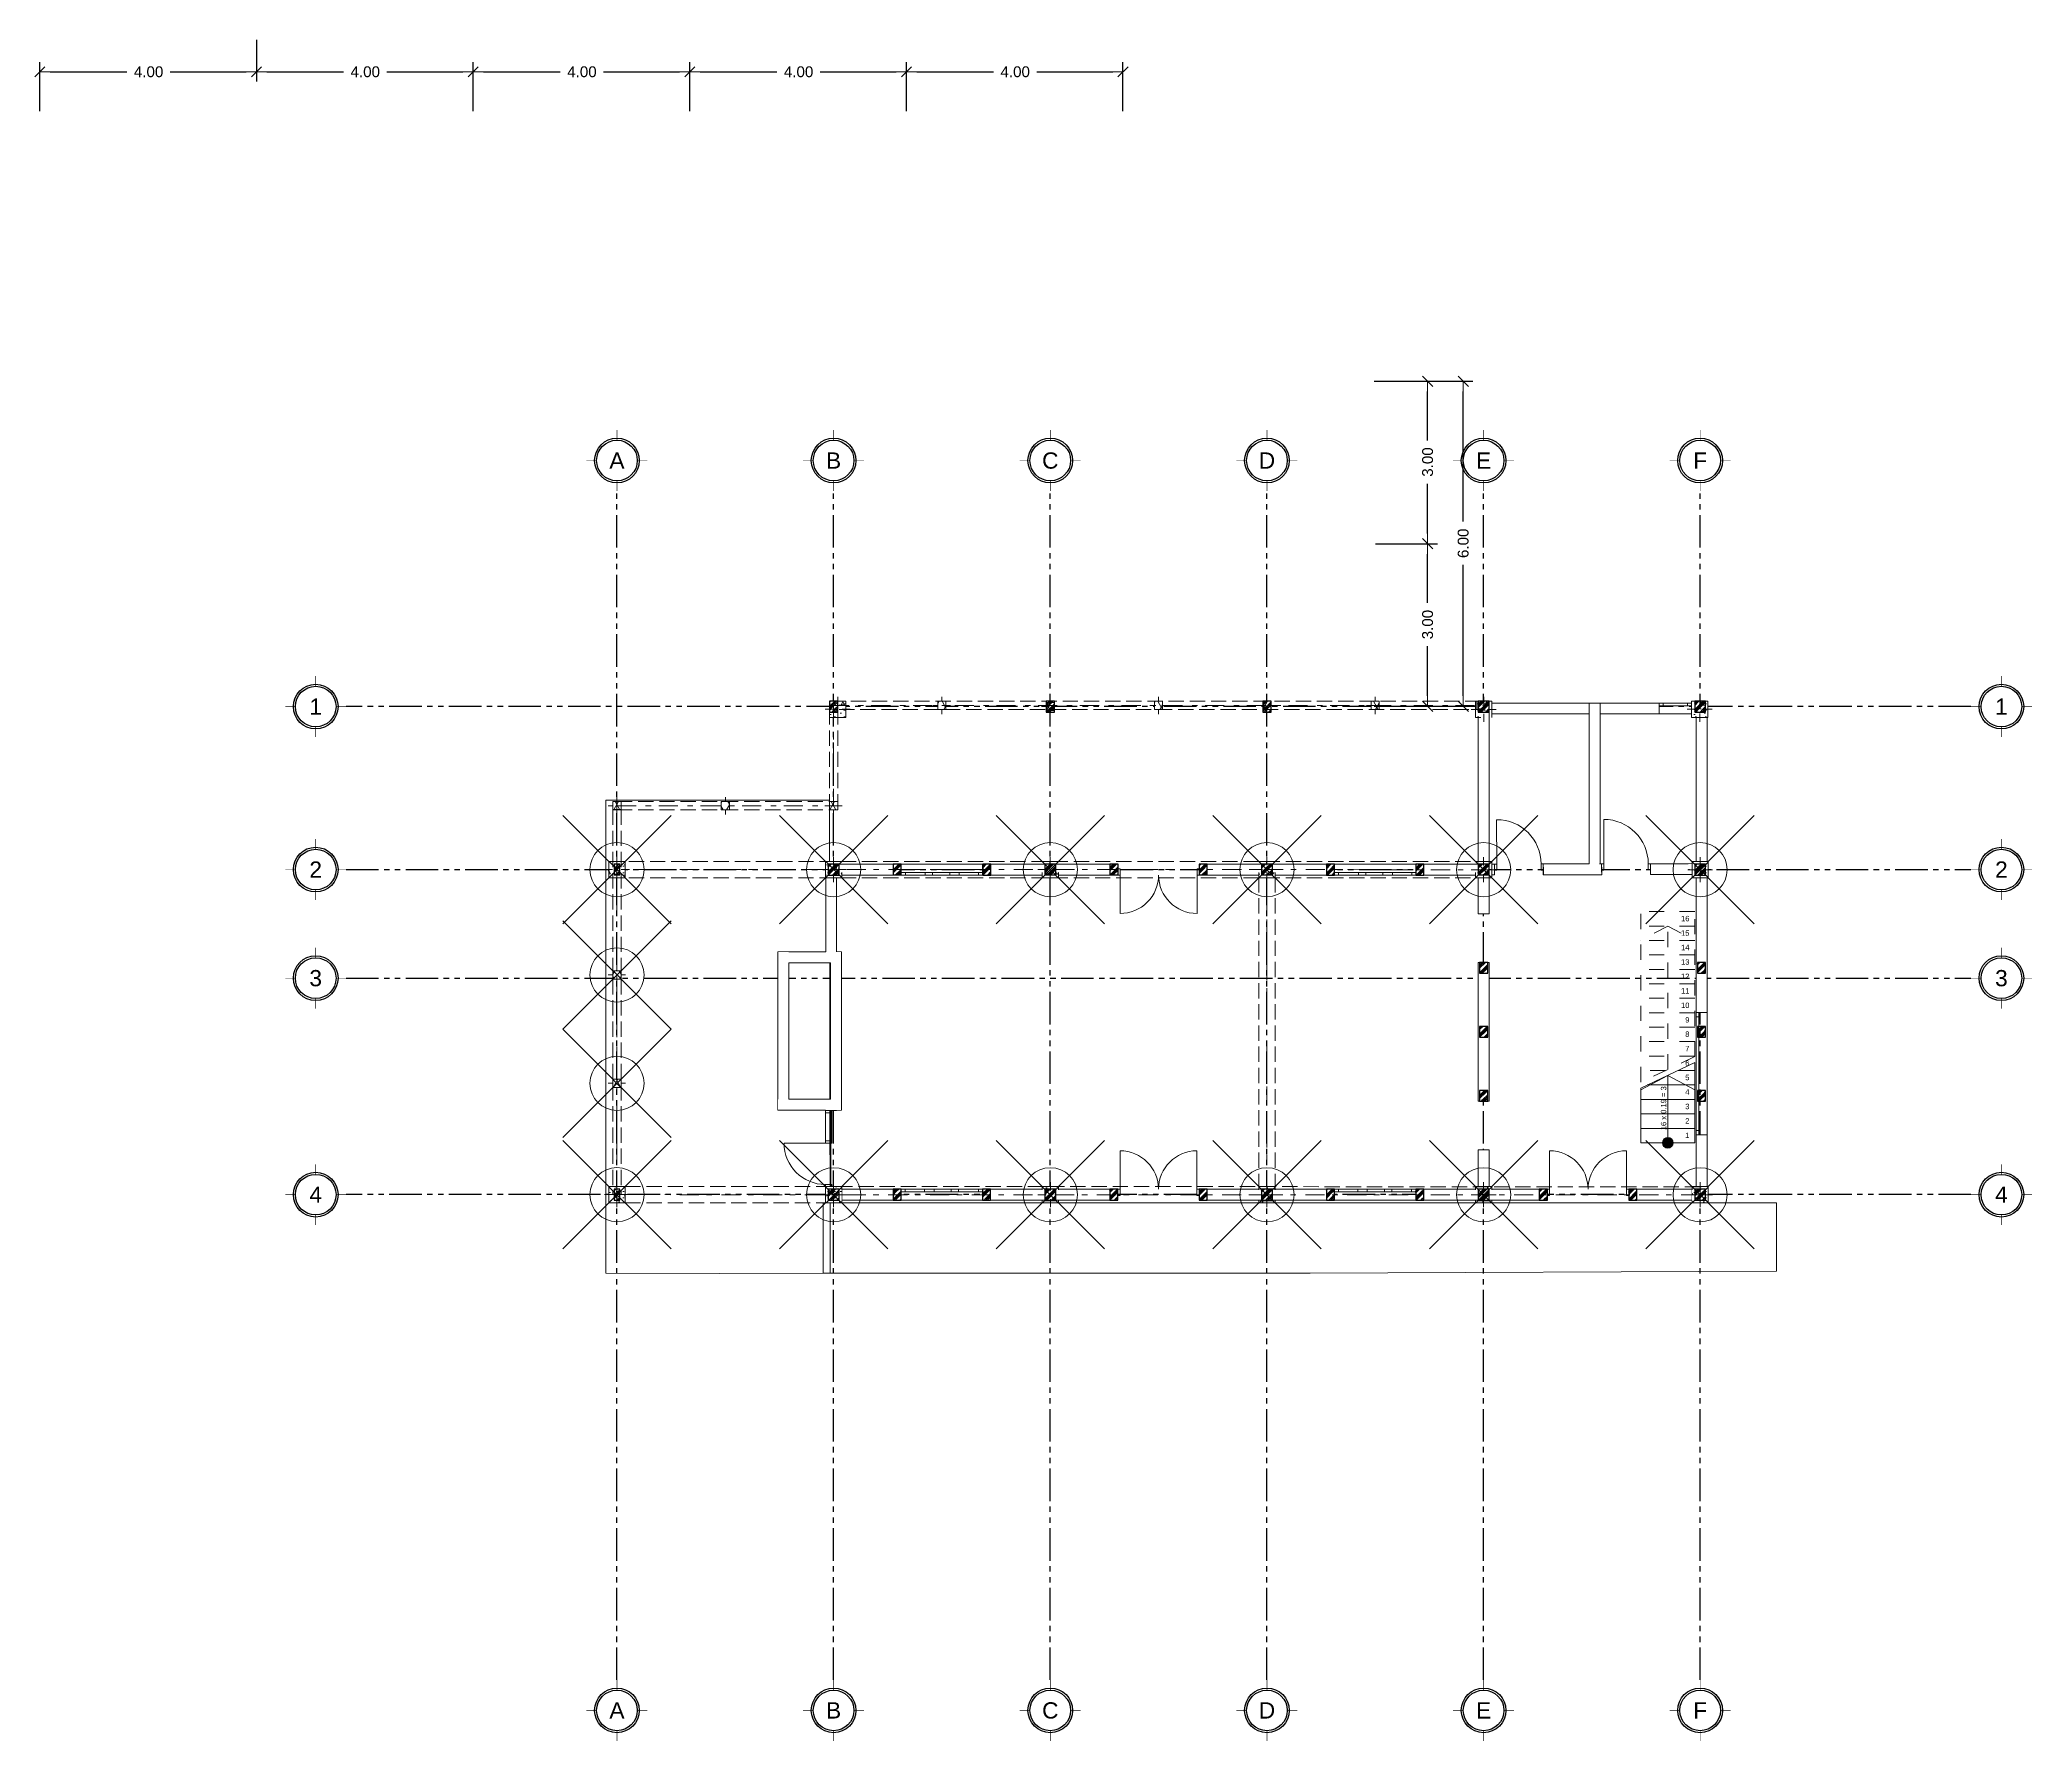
# Model space of a CAD drawing. Header units: metres. Extents: x -10.7 to 26.1, y -10.1 to 21.3.
import ezdxf
from ezdxf.enums import TextEntityAlignment as Align

# ---------------------------------------------------------------- set-up
doc = ezdxf.new("R2010")
doc.units = ezdxf.units.M
doc.header["$MEASUREMENT"] = 0
doc.header["$PDMODE"] = 35
for name, pattern in [('Xref_Arq. PA$0$Línea Oculta', [0.391222, 0.282222, -0.109]), ('Xref_Arq. PA$0$Punto & Raya', [0.670278, 0.352778, -0.176389, 0, -0.141111]), ('Xref_Arq. PA$0$Rayas', [0.564444, 0.282222, -0.282222]), ('Xref_Arq. PA$0$Wipeout_Contour', [1, 0, -1]), ('Xref_Ejes$0$ACAD_ISO05W100', [33, 24, -3, 0, -3, 0, -3])]:
    doc.linetypes.add(name, pattern=pattern)
for name, color, linetype in [('Xref_Arq. PA$0$Cotas - General', 7, 'Continuous'), ('Xref_Arq. PA$0$Estructura - Forjados', 7, 'Continuous'), ('Xref_Arq. PA$0$Estructura - Muros', 7, 'Continuous'), ('Xref_Arq. PA$0$Estructura - Vigas y Pilares', 7, 'Continuous'), ('Xref_Arq. PA$0$Interior - Escaleras', 7, 'Continuous'), ('Xref_Arq. PA$0$Puertas ArchiCAD', 7, 'Continuous'), ('Xref_Arq. PA$0$Ventanas ArchiCAD', 7, 'Continuous'), ('Xref_Castillos PA$0$COLUM. PB', 140, 'Continuous'), ('Xref_Ejes$0$00-EJES', 1, 'Xref_Ejes$0$ACAD_ISO05W100'), ('Xref_Ejes$0$Globo Eje', 1, 'Continuous'), ('Xref_Ejes$0$Texto', 7, 'Continuous')]:
    doc.layers.add(name, color=color, linetype=linetype)
for name, color, linetype, lineweight in [('Xref_Arq. PA$0$Estructura - Forjados_Pluma_Nº__1', 7, 'Continuous', 13), ('Xref_Arq. PA$0$Estructura - Muros_Pluma_Nº__1', 7, 'Continuous', 13), ('Xref_Arq. PA$0$Estructura - Muros_Pluma_Nº__163', 9, 'Continuous', 13), ('Xref_Arq. PA$0$Estructura - Vigas y Pilares_Pluma_Nº__20', 1, 'Continuous', 0), ('Xref_Arq. PA$0$Estructura - Vigas y Pilares_Pluma_Nº__28', 7, 'Continuous', 18), ('Xref_Arq. PA$0$Interior - Escaleras_Pluma_Nº__2', 8, 'Continuous', 15), ('Xref_Arq. PA$0$Interior - Escaleras_Pluma_Nº__23', 7, 'Continuous', 18), ('Xref_Arq. PA$0$Puertas ArchiCAD_Pluma_Nº__1', 7, 'Continuous', 13), ('Xref_Arq. PA$0$Puertas ArchiCAD_Pluma_Nº__23', 7, 'Continuous', 18), ('Xref_Arq. PA$0$Ventanas ArchiCAD_Pluma_Nº__1', 7, 'Continuous', 13), ('Xref_Arq. PA$0$Ventanas ArchiCAD_Pluma_Nº__23', 7, 'Continuous', 18)]:
    doc.layers.add(name, color=color, linetype=linetype, lineweight=lineweight)
for name, color, linetype, lineweight, true_color in [('Xref_Arq. PA$0$Estructura - Vigas y Pilares_Pluma_Nº__170', 7, 'Continuous', 13, 0x9f9f00), ('Xref_Arq. PA$0$Estructura - Vigas y Pilares_Pluma_Nº__174', 7, 'Continuous', 13, 0xe4ad2c), ('Xref_Arq. PA$0$Estructura - Vigas y Pilares_Pluma_Nº__69', 7, 'Continuous', 13, 0x6a6a6a), ('Xref_Arq. PA$0$Estructura - Vigas y Pilares_Pluma_Nº__90', 7, 'Continuous', 13, 0x6a6a6a), ('Xref_Arq. PA$0$Puertas ArchiCAD_Pluma_Nº__3', 7, 'Continuous', 18, 0xff6600), ('Xref_Arq. PA$0$Ventanas ArchiCAD_Pluma_Nº__3', 7, 'Continuous', 18, 0xff6600)]:
    doc.layers.add(name, color=color, linetype=linetype, lineweight=lineweight, true_color=true_color)
doc.styles.add('Xref_Arq. PA$0$Estilo_Generado_1', font='arial.ttf')
doc.styles.add('Xref_Ejes$0$Arial', font='arial.ttf')
doc.dimstyles.new('Xref_Arq. PA$0$Estilo_Generado__1', dxfattribs={"dimtxt": 0.2, "dimasz": 0.19, "dimexe": 0.18, "dimexo": 0, "dimgap": 0.09, "dimtad": 0, "dimtih": 1, "dimtoh": 1, "dimzin": 0, "dimdsep": 46, "dimtxsty": 'Xref_Arq. PA$0$Estilo_Generado_1', "dimblk": 'Xref_Arq. PA$0$ARROWHEAD_6', "dimblk1": 'Xref_Arq. PA$0$ARROWHEAD_6', "dimblk2": 'Xref_Arq. PA$0$ARROWHEAD_6', "dimcen": 0.09, "dimclrd": 256, "dimclre": 256, "dimclrt": 7, "dimadec": 0, "dimazin": 0, "dimtfac": 1, "dimtdec": 4, "dimtmove": 0, "dimatfit": 3, "dimfxl": 1, "dimtolj": 1, "dimtzin": 0, "dimarcsym": 0})
doc.dimstyles.new('Xref_Arq. PA$0$Estilo_Generado__2', dxfattribs={"dimtxt": 0.2, "dimasz": 0.19, "dimexe": 0.18, "dimexo": 0, "dimgap": 0.09, "dimtad": 0, "dimzin": 0, "dimdsep": 46, "dimtxsty": 'Xref_Arq. PA$0$Estilo_Generado_1', "dimblk": 'Xref_Arq. PA$0$ARROWHEAD_6', "dimblk1": 'Xref_Arq. PA$0$ARROWHEAD_6', "dimblk2": 'Xref_Arq. PA$0$ARROWHEAD_6', "dimcen": 0.09, "dimclrd": 256, "dimclre": 256, "dimclrt": 7, "dimadec": 0, "dimazin": 0, "dimtfac": 1, "dimtdec": 4, "dimtmove": 0, "dimatfit": 3, "dimfxl": 1, "dimtolj": 1, "dimtzin": 0, "dimarcsym": 0})
pattern_1 = [(45, (0.25, 0.05), (0.14142, 0), [0.2]), (45, (0.28, 0.05), (0.14142, 0), [0.2]), (45, (0.31, 0.05), (0.14142, 0), [0.2])]
pattern_2 = [(45, (4e-16, 0.05), (0.14142, 0), [0.2]), (45, (0.03, 0.05), (0.14142, 0), [0.2]), (45, (0.06, 0.05), (0.14142, 0), [0.2])]
pattern_3 = [(0, (0, 0), (0, 0.623538), [0.06, -0.3]), (0, (0.18, 0.3118), (0, 0.623538), [0.06, -0.3]), (60, (0, 0), (-0.54, 0.31177), [0.06, -0.3]), (60, (0.36, 0), (-0.54, 0.31177), [0.06, -0.3]), (120, (0.06, 0), (0.54, 0.31177), [0.06, -0.3]), (120, (0.42, 0), (0.54, 0.31177), [0.06, -0.3]), (0, (0, 0.06), (0, 0.12), [0, -0.12, 0, -0.18]), (45, (0.06, 0.06), (-0.0848528, 0.0848528), [0, -0.09, 0, -0.15])]
pattern_4 = [(60, (0, 0), (-0.1299038, 0.075), []), (120, (0, 0), (0.1299038, 0.075), [])]
pattern_5 = [(0, (0, 0), (0, 0.623538), [0.06, -0.3]), (0, (0.18, 0.3118), (0, 0.623538), [0.06, -0.3]), (60, (0, 0), (-0.54, 0.31177), [0.06, -0.3]), (60, (0.36, 0), (-0.54, 0.31177), [0.06, -0.3]), (120, (0.06, 0), (0.54, 0.31177), [0.06, -0.3]), (120, (0.42, 0), (0.54, 0.31177), [0.06, -0.3]), (0, (0, 0.06), (0, 0.12), [0, -0.12, 0, -0.18]), (45, (0.06, 0.06), (-0.0848528, 0.0848528), [0, -0.09, 0, -0.15])]

# ---------------------------------------------------------------- blocks, each defined once
blk = doc.blocks.new('*U182')
at = {"layer": 'Xref_Ejes$0$Globo Eje', "ltscale": 0.025, "const_width": 0.00938}
for points in [[(0, 0.5625), (0, 0.375)], [(-0.375, 0), (-0.5625, 0)], [(0.5625, 0), (0.375, 0)], [(0, -0.375), (0, -0.5625)]]:
    blk.add_lwpolyline(points, dxfattribs=at)
at = {"layer": 'Xref_Ejes$0$Globo Eje', "ltscale": 0.025}
for radius in [0.4125, 0.375]:
    blk.add_circle((0, 0), radius, dxfattribs=at)
at = {"layer": 'Xref_Ejes$0$Texto', "color": 7, "ltscale": 0.025, "style": 'Xref_Ejes$0$Arial'}
blk.add_attdef('EJE', text='', height=0.3, dxfattribs=at).set_placement((0, 0), align=Align.MIDDLE_CENTER)
blk = doc.blocks.new('Xref_Ejes')
at = {"layer": 'Xref_Ejes$0$00-EJES', "ltscale": 0.025}
for p, q in [((0, -8.957), (0, 12.987)), ((4, -8.957), (4, 12.987)), ((8, -8.957), (8, 12.987)), ((12, -8.957), (12, 12.987)), ((16, -8.957), (16, 12.987)), ((19.997, -8.957), (19.997, 12.987)), ((24.997, 9.008), (-5, 9.008)), ((-5, 6), (24.997, 6)), ((-5, 3.996), (24.997, 3.996)), ((24.997, 0), (-5, 0))]:
    blk.add_line(p, q, dxfattribs=at)
for p, values in [((0, 13.55), {'EJE': 'A'}), ((4, 13.55), {'EJE': 'B'}), ((8, 13.55), {'EJE': 'C'}), ((12, 13.55), {'EJE': 'D'}), ((16, 13.55), {'EJE': 'E'}), ((19.997, 13.55), {'EJE': 'F'}), ((-5.562, 9.008), {'EJE': '1'}), ((25.559, 9.008), {'EJE': '1'}), ((-5.562, 6), {'EJE': '2'}), ((25.559, 6), {'EJE': '2'}), ((-5.562, 3.996), {'EJE': '3'}), ((25.559, 3.996), {'EJE': '3'}), ((-5.562, 0), {'EJE': '4'}), ((25.559, 0), {'EJE': '4'}), ((0, -9.519), {'EJE': 'A'}), ((4, -9.519), {'EJE': 'B'}), ((8, -9.519), {'EJE': 'C'}), ((12, -9.519), {'EJE': 'D'}), ((16, -9.519), {'EJE': 'E'}), ((19.997, -9.519), {'EJE': 'F'})]:
    blk.add_blockref('*U182', p, dxfattribs=at).add_auto_attribs(values)
blk = doc.blocks.new('*U196')
at = {"ltscale": 0.025}
h = blk.add_hatch(dxfattribs=at)
h.set_pattern_fill('GOST_GROUND', color=4, scale=0.01)
h.set_pattern_definition(pattern_1)
h.paths.add_polyline_path([(0.025, -0.075), (0.225, -0.075), (0.225, 0.125), (0.025, 0.125)])
at = {"color": 4, "linetype": 'ByBlock', "ltscale": 0.025}
blk.add_lwpolyline([(0.025, -0.075), (0.225, -0.075), (0.225, 0.125), (0.025, 0.125)], close=True, dxfattribs=at)
blk = doc.blocks.new('*U193')
at = {"ltscale": 0.025}
h = blk.add_hatch(dxfattribs=at)
h.set_pattern_fill('GOST_GROUND', color=4, scale=0.01)
h.set_pattern_definition(pattern_2)
h.paths.add_polyline_path([(-0.075, -0.075), (0.075, -0.075), (0.075, 0.125), (-0.075, 0.125)])
at = {"color": 4, "linetype": 'ByBlock', "ltscale": 0.025}
blk.add_lwpolyline([(-0.075, -0.075), (0.075, -0.075), (0.075, 0.125), (-0.075, 0.125)], close=True, dxfattribs=at)
blk = doc.blocks.new('*U191')
at = {"ltscale": 0.025}
h = blk.add_hatch(dxfattribs=at)
h.set_pattern_fill('GOST_GROUND', color=4, scale=0.01)
h.set_pattern_definition(pattern_2)
h.paths.add_polyline_path([(-0.075, -0.075), (0.075, -0.075), (0.075, 0.125), (-0.075, 0.125)])
at = {"color": 4, "linetype": 'ByBlock', "ltscale": 0.025}
blk.add_lwpolyline([(-0.075, -0.075), (0.075, -0.075), (0.075, 0.125), (-0.075, 0.125)], close=True, dxfattribs=at)
blk = doc.blocks.new('*U192')
at = {"ltscale": 0.025}
h = blk.add_hatch(dxfattribs=at)
h.set_pattern_fill('GOST_GROUND', color=4, scale=0.01)
h.set_pattern_definition(pattern_1)
h.paths.add_polyline_path([(0.025, -0.075), (0.225, -0.075), (0.225, 0.125), (0.025, 0.125)])
at = {"color": 4, "linetype": 'ByBlock', "ltscale": 0.025}
blk.add_lwpolyline([(0.025, -0.075), (0.225, -0.075), (0.225, 0.125), (0.025, 0.125)], close=True, dxfattribs=at)
blk = doc.blocks.new('*U194')
at = {"ltscale": 0.025}
h = blk.add_hatch(dxfattribs=at)
h.set_pattern_fill('GOST_GROUND', color=4, scale=0.01)
h.set_pattern_definition(pattern_1)
h.paths.add_polyline_path([(0.025, -0.075), (0.225, -0.075), (0.225, 0.125), (0.025, 0.125)])
at = {"color": 4, "linetype": 'ByBlock', "ltscale": 0.025}
blk.add_lwpolyline([(0.025, -0.075), (0.225, -0.075), (0.225, 0.125), (0.025, 0.125)], close=True, dxfattribs=at)
blk = doc.blocks.new('*U195')
at = {"ltscale": 0.025}
h = blk.add_hatch(dxfattribs=at)
h.set_pattern_fill('GOST_GROUND', color=4, scale=0.01)
h.set_pattern_definition(pattern_1)
h.paths.add_polyline_path([(0.025, -0.075), (0.225, -0.075), (0.225, 0.125), (0.025, 0.125)])
at = {"color": 4, "linetype": 'ByBlock', "ltscale": 0.025}
blk.add_lwpolyline([(0.025, -0.075), (0.225, -0.075), (0.225, 0.125), (0.025, 0.125)], close=True, dxfattribs=at)
blk = doc.blocks.new('*U206')
at = {"ltscale": 0.025}
h = blk.add_hatch(dxfattribs=at)
h.set_pattern_fill('GOST_GROUND', color=4, scale=0.01)
h.set_pattern_definition([(45, (0.15, 0.05), (0.14142, 0), [0.2]), (45, (0.18, 0.05), (0.14142, 0), [0.2]), (45, (0.21, 0.05), (0.14142, 0), [0.2])])
h.paths.add_polyline_path([(0.025, -0.075), (0.125, -0.075), (0.125, 0.125), (0.025, 0.125)])
at = {"color": 4, "linetype": 'ByBlock', "ltscale": 0.025}
blk.add_lwpolyline([(0.025, -0.075), (0.125, -0.075), (0.125, 0.125), (0.025, 0.125)], close=True, dxfattribs=at)
blk = doc.blocks.new('*U201')
at = {"ltscale": 0.025}
h = blk.add_hatch(dxfattribs=at)
h.set_pattern_fill('GOST_GROUND', color=4, scale=0.01)
h.set_pattern_definition([(45, (0.35, 0.05), (0.14142, 0), [0.2]), (45, (0.38, 0.05), (0.14142, 0), [0.2]), (45, (0.41, 0.05), (0.14142, 0), [0.2])])
h.paths.add_polyline_path([(0.125, -0.075), (0.225, -0.075), (0.225, 0.125), (0.125, 0.125)])
at = {"color": 4, "linetype": 'ByBlock', "ltscale": 0.025}
blk.add_lwpolyline([(0.125, -0.075), (0.225, -0.075), (0.225, 0.125), (0.125, 0.125)], close=True, dxfattribs=at)
blk = doc.blocks.new('*U202')
at = {"ltscale": 0.025}
h = blk.add_hatch(dxfattribs=at)
h.set_pattern_fill('GOST_GROUND', color=4, scale=0.01)
h.set_pattern_definition(pattern_1)
h.paths.add_polyline_path([(0.025, -0.075), (0.225, -0.075), (0.225, 0.125), (0.025, 0.125)])
at = {"color": 4, "linetype": 'ByBlock', "ltscale": 0.025}
blk.add_lwpolyline([(0.025, -0.075), (0.225, -0.075), (0.225, 0.125), (0.025, 0.125)], close=True, dxfattribs=at)
blk = doc.blocks.new('*U203')
at = {"ltscale": 0.025}
h = blk.add_hatch(dxfattribs=at)
h.set_pattern_fill('GOST_GROUND', color=4, scale=0.01)
h.set_pattern_definition(pattern_1)
h.paths.add_polyline_path([(0.025, -0.075), (0.225, -0.075), (0.225, 0.125), (0.025, 0.125)])
at = {"color": 4, "linetype": 'ByBlock', "ltscale": 0.025}
blk.add_lwpolyline([(0.025, -0.075), (0.225, -0.075), (0.225, 0.125), (0.025, 0.125)], close=True, dxfattribs=at)
blk = doc.blocks.new('*U197')
at = {"ltscale": 0.025}
h = blk.add_hatch(dxfattribs=at)
h.set_pattern_fill('GOST_GROUND', color=4, scale=0.01)
h.set_pattern_definition(pattern_1)
h.paths.add_polyline_path([(0.025, -0.075), (0.225, -0.075), (0.225, 0.125), (0.025, 0.125)])
at = {"color": 4, "linetype": 'ByBlock', "ltscale": 0.025}
blk.add_lwpolyline([(0.025, -0.075), (0.225, -0.075), (0.225, 0.125), (0.025, 0.125)], close=True, dxfattribs=at)
blk = doc.blocks.new('*U198')
at = {"ltscale": 0.025}
h = blk.add_hatch(dxfattribs=at)
h.set_pattern_fill('GOST_GROUND', color=4, scale=0.01)
h.set_pattern_definition(pattern_1)
h.paths.add_polyline_path([(0.025, -0.075), (0.225, -0.075), (0.225, 0.125), (0.025, 0.125)])
at = {"color": 4, "linetype": 'ByBlock', "ltscale": 0.025}
blk.add_lwpolyline([(0.025, -0.075), (0.225, -0.075), (0.225, 0.125), (0.025, 0.125)], close=True, dxfattribs=at)
blk = doc.blocks.new('*U199')
at = {"ltscale": 0.025}
h = blk.add_hatch(dxfattribs=at)
h.set_pattern_fill('GOST_GROUND', color=4, scale=0.01)
h.set_pattern_definition([(45, (0.2, 0.05), (0.14142, 0), [0.2]), (45, (0.23, 0.05), (0.14142, 0), [0.2]), (45, (0.26, 0.05), (0.14142, 0), [0.2])])
h.paths.add_polyline_path([(0.025, -0.075), (0.175, -0.075), (0.175, 0.125), (0.025, 0.125)])
at = {"color": 4, "linetype": 'ByBlock', "ltscale": 0.025}
blk.add_lwpolyline([(0.025, -0.075), (0.175, -0.075), (0.175, 0.125), (0.025, 0.125)], close=True, dxfattribs=at)
blk = doc.blocks.new('*U200')
at = {"ltscale": 0.025}
h = blk.add_hatch(dxfattribs=at)
h.set_pattern_fill('GOST_GROUND', color=4, scale=0.01)
h.set_pattern_definition([(45, (0.25, -0.05), (0.14142, 0), [0.2]), (45, (0.28, -0.05), (0.14142, 0), [0.2]), (45, (0.31, -0.05), (0.14142, 0), [0.2])])
h.paths.add_polyline_path([(0.025, -0.125), (0.225, -0.125), (0.225, 0.075), (0.025, 0.075)])
at = {"color": 4, "linetype": 'ByBlock', "ltscale": 0.025}
blk.add_lwpolyline([(0.025, -0.125), (0.225, -0.125), (0.225, 0.075), (0.025, 0.075)], close=True, dxfattribs=at)
blk = doc.blocks.new('*U204')
at = {"ltscale": 0.025}
h = blk.add_hatch(dxfattribs=at)
h.set_pattern_fill('GOST_GROUND', color=4, scale=0.01)
h.set_pattern_definition(pattern_2)
h.paths.add_polyline_path([(-0.075, -0.075), (0.075, -0.075), (0.075, 0.125), (-0.075, 0.125)])
at = {"color": 4, "linetype": 'ByBlock', "ltscale": 0.025}
blk.add_lwpolyline([(-0.075, -0.075), (0.075, -0.075), (0.075, 0.125), (-0.075, 0.125)], close=True, dxfattribs=at)
blk = doc.blocks.new('Xref_Castillos PA')
at = {"layer": 'Xref_Castillos PA$0$COLUM. PB', "ltscale": 0.025}
for name, p in [('*U199', (3.9, 8.983)), ('*U199', (7.9, 8.983)), ('*U199', (11.9, 8.983)), ('*U197', (15.875, 8.983)), ('*U198', (19.872, 8.983)), ('*U201', (-0.175, 5.975)), ('*U202', (3.875, 5.974)), ('*U191', (5.174, 5.975)), ('*U191', (6.827, 5.974)), ('*U192', (7.875, 5.975)), ('*U191', (9.176, 5.975)), ('*U191', (10.823, 5.975)), ('*U200', (11.875, 6.025)), ('*U191', (13.172, 5.973)), ('*U204', (14.822, 5.973)), ('*U192', (15.875, 5.975)), ('*U203', (19.872, 5.973)), ('*U191', (16.001, 4.161)), ('*U191', (20.022, 4.161)), ('*U191', (16, 2.981)), ('*U191', (20.022, 2.981)), ('*U191', (16, 1.8)), ('*U191', (20.022, 1.8)), ('*U206', (-0.075, -0.025)), ('*U195', (3.875, -0.025)), ('*U193', (5.174, -0.025)), ('*U193', (6.824, -0.025)), ('*U194', (7.877, -0.025)), ('*U191', (9.173, -0.025)), ('*U191', (10.823, -0.025)), ('*U192', (11.875, -0.025)), ('*U191', (13.172, -0.025)), ('*U191', (14.822, -0.025)), ('*U192', (15.875, -0.025)), ('*U191', (17.103, -0.025)), ('*U191', (18.753, -0.025)), ('*U196', (19.872, -0.025))]:
    blk.add_blockref(name, p, dxfattribs=at)
blk = doc.blocks.new('Xref_Arq. PA$0$Forjado_1', base_point=(10.751, 8.862))
at = {"layer": 'Xref_Arq. PA$0$Estructura - Forjados_Pluma_Nº__1', "linetype": 'Continuous', "flags": 128}
blk.add_lwpolyline([(10.751, 8.862), (10.751, 7.604), (2.142, 7.564), (2.142, 7.564), (-6.851, 7.564), (-6.851, 8.862)], close=True, dxfattribs=at)
blk = doc.blocks.new('Xref_Arq. PA$0$Forjado_3', base_point=(-6.732, 16.295))
at = {"layer": 'Xref_Arq. PA$0$Estructura - Forjados_Pluma_Nº__1', "linetype": 'Continuous', "flags": 128}
blk.add_lwpolyline([(-6.732, 16.295), (-10.858, 16.293), (-10.861, 7.562), (-8.76, 7.56), (-6.717, 7.564)], close=True, dxfattribs=at)
blk = doc.blocks.new('Xref_Arq. PA$0$Ventana Triple 17')
at = {"layer": 'Xref_Arq. PA$0$Ventanas ArchiCAD_Pluma_Nº__1', "linetype": 'Continuous'}
for p, q in [((-0.75, 0), (-0.75, -0.05)), ((0.75, 0), (0.75, -0.05))]:
    blk.add_line(p, q, dxfattribs=at)
at = {"layer": 'Xref_Arq. PA$0$Ventanas ArchiCAD_Pluma_Nº__23', "linetype": 'Continuous'}
for p, q in [((-0.75, 0), (-0.675, 0)), ((-0.675, 0), (-0.675, -0.05)), ((-0.309, -0.05), (-0.309, 0)), ((-0.309, 0), (-0.241, 0)), ((-0.241, 0), (-0.173, 0)), ((-0.173, 0), (-0.173, -0.05)), ((0.145, -0.05), (0.145, 0)), ((0.145, 0), (0.232, 0)), ((0.232, 0), (0.32, 0)), ((0.32, 0), (0.32, -0.05)), ((0.675, -0.05), (0.675, 0)), ((0.675, 0), (0.75, 0)), ((-0.675, -0.05), (-0.75, -0.05)), ((-0.241, -0.05), (-0.309, -0.05)), ((-0.173, -0.05), (-0.241, -0.05)), ((0.232, -0.05), (0.145, -0.05)), ((0.32, -0.05), (0.232, -0.05)), ((0.75, -0.05), (0.675, -0.05))]:
    blk.add_line(p, q, dxfattribs=at)
at = {"layer": 'Xref_Arq. PA$0$Ventanas ArchiCAD_Pluma_Nº__3', "linetype": 'Continuous'}
for p, q in [((-0.75, 0), (0.75, 0)), ((-0.675, 0), (-0.309, 0)), ((-0.173, 0), (0.145, 0)), ((0.32, 0), (0.675, 0)), ((-0.75, -0.2), (0.75, -0.2)), ((-0.309, -0.05), (-0.675, -0.05)), ((0.145, -0.05), (-0.173, -0.05)), ((0.675, -0.05), (0.32, -0.05))]:
    blk.add_line(p, q, dxfattribs=at)
blk = doc.blocks.new('Xref_Arq. PA$0$Puerta Doble 17')
at = {"layer": 'Xref_Arq. PA$0$Puertas ArchiCAD_Pluma_Nº__1', "linetype": 'Continuous'}
for p, q in [((-0.75, 0), (-0.787, 0)), ((-0.75, 0), (-0.75, -0.115)), ((0.75, 0), (0.75, -0.115)), ((0.75, 0), (0.787, 0)), ((-0.75, -0.2), (-0.787, -0.2)), ((-0.75, -0.115), (-0.75, -0.2)), ((0.75, -0.115), (0.75, -0.2)), ((0.75, -0.2), (0.787, -0.2))]:
    blk.add_line(p, q, dxfattribs=at)
at = {"layer": 'Xref_Arq. PA$0$Puertas ArchiCAD_Pluma_Nº__23', "linetype": 'Continuous'}
for p, q in [((-0.71, 0), (-0.75, 0)), ((-0.75, 0), (-0.75, -0.115)), ((-0.71, -0.115), (-0.71, 0)), ((0.75, 0), (0.71, 0)), ((0.71, 0), (0.71, -0.115)), ((0.75, -0.115), (0.75, 0)), ((-0.75, -0.115), (-0.71, -0.115)), ((0.71, -0.115), (0.75, -0.115))]:
    blk.add_line(p, q, dxfattribs=at)
at = {"layer": 'Xref_Arq. PA$0$Puertas ArchiCAD_Pluma_Nº__3', "linetype": 'Continuous'}
for p, q in [((-0.71, 0), (-0.71, 0.71)), ((0.71, 0), (0.71, 0.71))]:
    blk.add_line(p, q, dxfattribs=at)
for centre, start, end in [((-0.71, 0), 0, 90), ((0.71, 0), 90, 180)]:
    blk.add_arc(centre, 0.71, start, end, dxfattribs=at)
blk = doc.blocks.new('Xref_Arq. PA$0$Muro_1', base_point=(5.246, 15.162))
at = {"color": 254, "linetype": 'Xref_Arq. PA$0$Wipeout_Contour', "lineweight": 0, "ltscale": 80.857549}
blk.add_wipeout([(-6.604, 14.913), (-5.406, 14.913), (-5.406, 14.963), (-5.406, 15.113), (-6.604, 15.113)], dxfattribs=at).dxf.layer = 'Xref_Arq. PA$0$Estructura - Muros'
at = {"color": 254, "linetype": 'Xref_Arq. PA$0$Wipeout_Contour', "lineweight": 0, "ltscale": 91.858303}
blk.add_wipeout([(-3.906, 14.963), (-3.906, 14.913), (-1.406, 14.913), (-1.406, 15.028), (-1.406, 15.113), (-3.906, 15.113)], dxfattribs=at).dxf.layer = 'Xref_Arq. PA$0$Estructura - Muros'
at = {"color": 254, "linetype": 'Xref_Arq. PA$0$Wipeout_Contour', "lineweight": 0, "ltscale": 90.781261}
blk.add_wipeout([(2.592, 15.113), (0.094, 15.113), (0.094, 15.028), (0.094, 14.913), (2.592, 14.913), (2.592, 14.963)], dxfattribs=at).dxf.layer = 'Xref_Arq. PA$0$Estructura - Muros'
at = {"color": 254, "linetype": 'Xref_Arq. PA$0$Wipeout_Contour', "lineweight": 0, "ltscale": 78.58181}
blk.add_wipeout([(4.092, 14.913), (5.246, 14.913), (5.246, 15.113), (4.092, 15.113), (4.092, 14.963)], dxfattribs=at).dxf.layer = 'Xref_Arq. PA$0$Estructura - Muros'
at = {"layer": 'Xref_Arq. PA$0$Estructura - Muros_Pluma_Nº__1', "linetype": 'Continuous'}
for p, q in [((-5.406, 14.963), (-5.406, 15.113)), ((-3.906, 14.963), (-3.906, 15.113)), ((-1.406, 15.113), (-1.443, 15.113)), ((-1.406, 15.028), (-1.406, 15.113)), ((0.094, 15.113), (0.131, 15.113)), ((0.094, 15.028), (0.094, 15.113)), ((2.592, 14.963), (2.592, 15.113)), ((4.092, 14.963), (4.092, 15.113)), ((-5.406, 14.913), (-5.406, 14.963)), ((-3.906, 14.913), (-3.906, 14.963)), ((-1.406, 14.913), (-1.443, 14.913)), ((-1.406, 14.913), (-1.406, 15.028)), ((0.094, 14.913), (0.094, 15.028)), ((0.094, 14.913), (0.131, 14.913)), ((2.592, 14.913), (2.592, 14.963)), ((4.092, 14.913), (4.092, 14.963))]:
    blk.add_line(p, q, dxfattribs=at)
at = {"layer": 'Xref_Arq. PA$0$Estructura - Muros_Pluma_Nº__1', "linetype": 'Continuous', "flags": 128}
for points in [[(-5.406, 15.113), (-6.604, 15.113)], [(-6.604, 15.113), (-6.604, 14.913)], [(-1.406, 15.113), (-3.906, 15.113)], [(2.592, 15.113), (0.094, 15.113)], [(5.246, 15.113), (4.092, 15.113)], [(5.246, 14.913), (5.246, 15.113)], [(-6.604, 14.913), (-5.406, 14.913)], [(-3.906, 14.913), (-1.406, 14.913)], [(0.094, 14.913), (2.592, 14.913)], [(4.092, 14.913), (5.246, 14.913)]]:
    blk.add_lwpolyline(points, dxfattribs=at)
at = {"layer": 'Xref_Arq. PA$0$Puertas ArchiCAD', "linetype": 'Continuous', "rotation": 179.9999899598976}
blk.add_blockref('Xref_Arq. PA$0$Puerta Doble 17', (-0.656, 14.913), dxfattribs=at)
at = {"layer": 'Xref_Arq. PA$0$Ventanas ArchiCAD', "color": 251, "linetype": 'Continuous', "lineweight": 13, "true_color": 0x6a6a6a, "xscale": -0.9999999999999998, "rotation": 179.9999899598976}
for p in [(-4.656, 14.913), (3.342, 14.913)]:
    blk.add_blockref('Xref_Arq. PA$0$Ventana Triple 17', p, dxfattribs=at)
blk = doc.blocks.new('Xref_Arq. PA$0$Muro_2', base_point=(5.495, 9.162))
at = {"color": 254, "linetype": 'Xref_Arq. PA$0$Wipeout_Contour', "lineweight": 0, "ltscale": 67.771684}
blk.add_wipeout([(5.246, 17.92), (5.246, 14.2), (5.446, 14.2), (5.446, 17.92)], dxfattribs=at).dxf.layer = 'Xref_Arq. PA$0$Estructura - Muros'
at = {"color": 254, "linetype": 'Xref_Arq. PA$0$Wipeout_Contour', "lineweight": 0, "ltscale": 52.702908}
blk.add_wipeout([(5.246, 10.739), (5.446, 10.739), (5.446, 13.3), (5.246, 13.3)], dxfattribs=at).dxf.layer = 'Xref_Arq. PA$0$Estructura - Muros'
at = {"color": 254, "linetype": 'Xref_Arq. PA$0$Wipeout_Contour', "lineweight": 0, "ltscale": 43.720134}
blk.add_wipeout([(5.246, 9.839), (5.246, 9.162), (5.446, 9.162), (5.446, 9.839)], dxfattribs=at).dxf.layer = 'Xref_Arq. PA$0$Estructura - Muros'
at = {"layer": 'Xref_Arq. PA$0$Estructura - Muros_Pluma_Nº__1', "linetype": 'Continuous'}
for p, q in [((5.246, 14.2), (5.446, 14.2)), ((5.246, 13.3), (5.446, 13.3)), ((5.246, 10.739), (5.446, 10.739)), ((5.246, 9.839), (5.446, 9.839))]:
    blk.add_line(p, q, dxfattribs=at)
at = {"layer": 'Xref_Arq. PA$0$Estructura - Muros_Pluma_Nº__1', "linetype": 'Continuous', "flags": 128}
for points in [[(5.446, 17.92), (5.246, 17.92)], [(5.246, 17.92), (5.246, 14.2)], [(5.446, 14.2), (5.446, 17.92)], [(5.246, 13.3), (5.246, 10.739)], [(5.446, 10.739), (5.446, 13.3)], [(5.246, 9.839), (5.246, 9.162)], [(5.446, 9.162), (5.446, 9.839)], [(5.246, 9.162), (5.446, 9.162)]]:
    blk.add_lwpolyline(points, dxfattribs=at)
blk = doc.blocks.new('Xref_Arq. PA$0$Muro_3', base_point=(-6.601, 13.493))
at = {"color": 254, "linetype": 'Xref_Arq. PA$0$Wipeout_Contour', "lineweight": 0, "ltscale": 62.81049}
blk.add_wipeout([(-6.601, 13.493), (-6.601, 14.863), (-6.801, 14.863), (-6.801, 13.493)], dxfattribs=at).dxf.layer = 'Xref_Arq. PA$0$Estructura - Muros'
at = {"layer": 'Xref_Arq. PA$0$Estructura - Muros_Pluma_Nº__1', "linetype": 'Continuous', "flags": 128}
for points in [[(-6.801, 14.863), (-6.801, 13.493)], [(-6.601, 13.493), (-6.601, 14.863)]]:
    blk.add_lwpolyline(points, dxfattribs=at)
blk = doc.blocks.new('Xref_Arq. PA$0$Muro_4', base_point=(7.496, 15.12))
at = {"color": 254, "linetype": 'Xref_Arq. PA$0$Wipeout_Contour', "lineweight": 0, "ltscale": 72.409129}
blk.add_wipeout([(7.496, 15.12), (7.496, 17.924), (7.296, 17.924), (7.296, 15.119)], dxfattribs=at).dxf.layer = 'Xref_Arq. PA$0$Estructura - Muros'
at = {"layer": 'Xref_Arq. PA$0$Estructura - Muros_Pluma_Nº__1', "linetype": 'Continuous', "flags": 128}
for points in [[(7.496, 17.924), (7.296, 17.924)], [(7.296, 17.924), (7.296, 15.119)], [(7.496, 15.12), (7.496, 17.924)]]:
    blk.add_lwpolyline(points, dxfattribs=at)
blk = doc.blocks.new('Xref_Arq. PA$0$Ventana 17')
at = {"layer": 'Xref_Arq. PA$0$Ventanas ArchiCAD_Pluma_Nº__1', "linetype": 'Continuous'}
for p, q in [((-0.3, -0.05), (-0.3, 0)), ((0.3, -0.05), (0.3, 0))]:
    blk.add_line(p, q, dxfattribs=at)
at = {"layer": 'Xref_Arq. PA$0$Ventanas ArchiCAD_Pluma_Nº__23', "linetype": 'Continuous'}
for p, q in [((-0.3, 0), (-0.225, 0)), ((-0.225, 0), (-0.225, -0.05)), ((0.225, -0.05), (0.225, 0)), ((0.225, 0), (0.3, 0)), ((-0.225, -0.05), (-0.3, -0.05)), ((0.3, -0.05), (0.225, -0.05))]:
    blk.add_line(p, q, dxfattribs=at)
at = {"layer": 'Xref_Arq. PA$0$Ventanas ArchiCAD_Pluma_Nº__3', "linetype": 'Continuous'}
for p, q in [((-0.3, 0.15), (0.3, 0.15)), ((-0.225, 0), (0.225, 0)), ((-0.3, -0.05), (0.3, -0.05)), ((0.225, -0.05), (-0.225, -0.05))]:
    blk.add_line(p, q, dxfattribs=at)
blk = doc.blocks.new('Xref_Arq. PA$0$Muro_5', base_point=(5.496, 17.886))
at = {"layer": 'Xref_Arq. PA$0$Estructura - Muros_Pluma_Nº__1', "linetype": 'Continuous'}
for p, q in [((9.186, 18.086), (9.186, 18.036)), ((9.186, 18.036), (9.186, 17.886))]:
    blk.add_line(p, q, dxfattribs=at)
at = {"color": 254, "linetype": 'Xref_Arq. PA$0$Wipeout_Contour', "lineweight": 0, "ltscale": 76.426602}
blk.add_wipeout([(5.496, 17.886), (7.296, 17.886), (7.296, 18.086), (5.496, 18.086)], dxfattribs=at).dxf.layer = 'Xref_Arq. PA$0$Estructura - Muros'
at = {"color": 254, "linetype": 'Xref_Arq. PA$0$Wipeout_Contour', "lineweight": 0, "ltscale": 77.808719}
blk.add_wipeout([(7.496, 18.086), (7.296, 18.086), (7.296, 17.886), (7.496, 17.886)], dxfattribs=at).dxf.layer = 'Xref_Arq. PA$0$Estructura - Muros'
at = {"layer": 'Xref_Arq. PA$0$Estructura - Muros_Pluma_Nº__1', "linetype": 'Continuous'}
blk.add_line((7.296, 18.086), (7.296, 17.886), dxfattribs=at)
at = {"layer": 'Xref_Arq. PA$0$Estructura - Muros_Pluma_Nº__1', "linetype": 'Continuous', "flags": 128}
blk.add_lwpolyline([(5.496, 17.886), (7.296, 17.886)], dxfattribs=at)
at = {"color": 254, "linetype": 'Xref_Arq. PA$0$Wipeout_Contour', "lineweight": 0, "ltscale": 98.828136}
blk.add_wipeout([(7.496, 18.086), (7.496, 17.886), (8.586, 17.886), (8.586, 18.036), (8.586, 18.086)], dxfattribs=at).dxf.layer = 'Xref_Arq. PA$0$Estructura - Muros'
at = {"layer": 'Xref_Arq. PA$0$Estructura - Muros_Pluma_Nº__1', "linetype": 'Continuous'}
for p, q in [((7.496, 17.886), (7.496, 18.086)), ((8.586, 18.086), (8.586, 18.036)), ((8.586, 18.036), (8.586, 17.886))]:
    blk.add_line(p, q, dxfattribs=at)
at = {"layer": 'Xref_Arq. PA$0$Estructura - Muros_Pluma_Nº__1', "linetype": 'Continuous', "flags": 128}
for points in [[(8.586, 18.086), (5.496, 18.086)], [(7.496, 17.886), (8.586, 17.886)]]:
    blk.add_lwpolyline(points, dxfattribs=at)
at = {"layer": 'Xref_Arq. PA$0$Ventanas ArchiCAD', "color": 251, "linetype": 'Continuous', "lineweight": 13, "true_color": 0x6a6a6a, "rotation": 180}
blk.add_blockref('Xref_Arq. PA$0$Ventana 17', (8.886, 18.036), dxfattribs=at)
blk = doc.blocks.new('Xref_Arq. PA$0$Muro_6', base_point=(-6.505, 8.901))
at = {"color": 254, "linetype": 'Xref_Arq. PA$0$Wipeout_Contour', "lineweight": 0, "ltscale": 54.331028}
blk.add_wipeout([(-5.406, 9.114), (-6.505, 9.114), (-6.505, 8.914), (-5.406, 8.914), (-5.406, 9.064)], dxfattribs=at).dxf.layer = 'Xref_Arq. PA$0$Estructura - Muros'
at = {"color": 254, "linetype": 'Xref_Arq. PA$0$Wipeout_Contour', "lineweight": 0, "ltscale": 56.991612}
blk.add_wipeout([(-3.906, 9.114), (-3.906, 9.064), (-3.906, 8.914), (-1.407, 8.914), (-1.407, 8.999), (-1.407, 9.114)], dxfattribs=at).dxf.layer = 'Xref_Arq. PA$0$Estructura - Muros'
at = {"color": 254, "linetype": 'Xref_Arq. PA$0$Wipeout_Contour', "lineweight": 0, "ltscale": 55.21447}
blk.add_wipeout([(0.093, 8.914), (2.592, 8.914), (2.592, 9.064), (2.592, 9.114), (0.093, 9.114), (0.093, 8.999)], dxfattribs=at).dxf.layer = 'Xref_Arq. PA$0$Estructura - Muros'
at = {"color": 254, "linetype": 'Xref_Arq. PA$0$Wipeout_Contour', "lineweight": 0, "ltscale": 63.079074}
blk.add_wipeout([(4.092, 8.914), (6.524, 8.914), (6.524, 8.999), (6.524, 9.114), (4.092, 9.114), (4.092, 9.064)], dxfattribs=at).dxf.layer = 'Xref_Arq. PA$0$Estructura - Muros'
at = {"color": 254, "linetype": 'Xref_Arq. PA$0$Wipeout_Contour', "lineweight": 0, "ltscale": 62.167926}
blk.add_wipeout([(8.024, 8.914), (9.193, 8.914), (9.193, 9.114), (8.024, 9.114), (8.024, 8.999)], dxfattribs=at).dxf.layer = 'Xref_Arq. PA$0$Estructura - Muros'
at = {"layer": 'Xref_Arq. PA$0$Estructura - Muros_Pluma_Nº__1', "linetype": 'Continuous'}
for p, q in [((-5.406, 9.114), (-5.406, 9.064)), ((-5.406, 9.064), (-5.406, 8.914)), ((-3.906, 9.114), (-3.906, 9.064)), ((-3.906, 9.064), (-3.906, 8.914)), ((-1.407, 9.114), (-1.444, 9.114)), ((-1.407, 8.914), (-1.444, 8.914)), ((-1.407, 9.114), (-1.407, 8.999)), ((-1.407, 8.999), (-1.407, 8.914)), ((0.093, 9.114), (0.13, 9.114)), ((0.093, 9.114), (0.093, 8.999)), ((0.093, 8.999), (0.093, 8.914)), ((0.093, 8.914), (0.13, 8.914)), ((6.524, 9.114), (6.487, 9.114)), ((6.524, 8.914), (6.487, 8.914)), ((6.524, 9.114), (6.524, 8.999)), ((6.524, 8.999), (6.524, 8.914)), ((8.024, 9.114), (8.061, 9.114)), ((8.024, 9.114), (8.024, 8.999)), ((8.024, 8.999), (8.024, 8.914)), ((8.024, 8.914), (8.061, 8.914))]:
    blk.add_line(p, q, dxfattribs=at)
at = {"layer": 'Xref_Arq. PA$0$Estructura - Muros_Pluma_Nº__1', "linetype": 'Continuous', "flags": 128}
for points in [[(-5.406, 9.114), (-6.505, 9.114)], [(-6.505, 9.114), (-6.505, 8.914)], [(-6.505, 8.914), (-5.406, 8.914)], [(-1.407, 9.114), (-3.906, 9.114)], [(-3.906, 8.914), (-1.407, 8.914)], [(2.592, 9.114), (0.093, 9.114)], [(0.093, 8.914), (2.592, 8.914)], [(6.524, 9.114), (4.092, 9.114)], [(4.092, 8.914), (6.524, 8.914)], [(9.193, 9.114), (8.024, 9.114)], [(8.024, 8.914), (9.193, 8.914)], [(9.193, 8.914), (9.193, 9.114)]]:
    blk.add_lwpolyline(points, dxfattribs=at)
at = {"layer": 'Xref_Arq. PA$0$Puertas ArchiCAD', "linetype": 'Continuous', "xscale": -1}
blk.add_blockref('Xref_Arq. PA$0$Puerta Doble 17', (-0.657, 9.114), dxfattribs=at)
at = {"layer": 'Xref_Arq. PA$0$Puertas ArchiCAD', "linetype": 'Continuous'}
blk.add_blockref('Xref_Arq. PA$0$Puerta Doble 17', (7.274, 9.114), dxfattribs=at)
at = {"layer": 'Xref_Arq. PA$0$Ventanas ArchiCAD', "color": 251, "linetype": 'Continuous', "lineweight": 13, "true_color": 0x6a6a6a, "xscale": -1}
for p in [(-4.656, 9.114), (3.342, 9.114), (3.342, 9.114)]:
    blk.add_blockref('Xref_Arq. PA$0$Ventana Triple 17', p, dxfattribs=at)
blk = doc.blocks.new('Xref_Arq. PA$0$Puerta 17')
at = {"layer": 'Xref_Arq. PA$0$Puertas ArchiCAD_Pluma_Nº__1', "linetype": 'Continuous'}
for p, q in [((-0.45, 0), (-0.487, 0)), ((-0.45, 0), (-0.45, -0.115)), ((0.45, 0), (0.45, -0.115)), ((0.45, 0), (0.487, 0)), ((-0.45, -0.2), (-0.487, -0.2)), ((-0.45, -0.115), (-0.45, -0.2)), ((0.45, -0.115), (0.45, -0.2)), ((0.45, -0.2), (0.487, -0.2))]:
    blk.add_line(p, q, dxfattribs=at)
at = {"layer": 'Xref_Arq. PA$0$Puertas ArchiCAD_Pluma_Nº__23', "linetype": 'Continuous'}
for p, q in [((-0.41, 0), (-0.45, 0)), ((-0.45, 0), (-0.45, -0.115)), ((-0.41, -0.115), (-0.41, 0)), ((0.45, 0), (0.41, 0)), ((0.41, 0), (0.41, -0.115)), ((0.45, -0.115), (0.45, 0)), ((-0.45, -0.115), (-0.41, -0.115)), ((0.41, -0.115), (0.45, -0.115))]:
    blk.add_line(p, q, dxfattribs=at)
at = {"layer": 'Xref_Arq. PA$0$Puertas ArchiCAD_Pluma_Nº__3', "linetype": 'Continuous'}
blk.add_line((0.41, 0), (0.41, 0.82), dxfattribs=at)
blk.add_arc((0.41, 0), 0.82, 90, 180, dxfattribs=at)
blk = doc.blocks.new('Xref_Arq. PA$0$Muro_7', base_point=(9.122, 15.123))
at = {"color": 254, "linetype": 'Xref_Arq. PA$0$Wipeout_Contour', "lineweight": 0, "ltscale": 79.775398}
blk.add_wipeout([(5.547, 15.115), (5.496, 15.115), (5.497, 14.915), (5.547, 14.915), (5.547, 15)], dxfattribs=at).dxf.layer = 'Xref_Arq. PA$0$Estructura - Muros'
at = {"color": 254, "linetype": 'Xref_Arq. PA$0$Wipeout_Contour', "lineweight": 0, "ltscale": 99.250986}
blk.add_wipeout([(7.524, 15.12), (6.447, 15.117), (6.447, 15.002), (6.447, 14.917), (7.525, 14.92), (7.524, 15.005)], dxfattribs=at).dxf.layer = 'Xref_Arq. PA$0$Estructura - Muros'
at = {"color": 254, "linetype": 'Xref_Arq. PA$0$Wipeout_Contour', "lineweight": 0, "ltscale": 86.997339}
blk.add_wipeout([(9.122, 15.123), (8.424, 15.122), (8.424, 15.007), (8.425, 14.922), (9.123, 14.923)], dxfattribs=at).dxf.layer = 'Xref_Arq. PA$0$Estructura - Muros'
at = {"layer": 'Xref_Arq. PA$0$Estructura - Muros_Pluma_Nº__1', "linetype": 'Continuous'}
for p, q in [((5.547, 15.115), (5.51, 15.115)), ((5.547, 15.115), (5.547, 15)), ((6.447, 15.117), (6.484, 15.117)), ((6.447, 15.117), (6.447, 15.002)), ((7.524, 15.12), (7.487, 15.12)), ((7.524, 15.12), (7.524, 15.005)), ((8.424, 15.122), (8.461, 15.122)), ((8.424, 15.122), (8.424, 15.007)), ((5.547, 14.915), (5.51, 14.915)), ((5.547, 15), (5.547, 14.915)), ((6.447, 15.002), (6.447, 14.917)), ((6.447, 14.917), (6.484, 14.917)), ((7.525, 14.92), (7.488, 14.92)), ((7.524, 15.005), (7.525, 14.92)), ((8.424, 15.007), (8.425, 14.922)), ((8.425, 14.922), (8.462, 14.922))]:
    blk.add_line(p, q, dxfattribs=at)
at = {"layer": 'Xref_Arq. PA$0$Estructura - Muros_Pluma_Nº__1', "linetype": 'Continuous', "flags": 128}
for points in [[(5.547, 15.115), (5.496, 15.115)], [(5.496, 15.115), (5.497, 14.915)], [(7.296, 15.119), (6.447, 15.117)], [(7.524, 15.12), (7.496, 15.12)], [(9.221, 15.124), (8.424, 15.122)], [(9.221, 14.925), (9.221, 15.125)], [(5.497, 14.915), (5.547, 14.915)], [(6.447, 14.917), (7.525, 14.92)], [(8.425, 14.922), (9.221, 14.924)]]:
    blk.add_lwpolyline(points, dxfattribs=at)
at = {"layer": 'Xref_Arq. PA$0$Puertas ArchiCAD', "linetype": 'Continuous', "xscale": -0.9999999999999999, "rotation": 0.1327794346299777}
for p in [(5.997, 15.116), (7.974, 15.121)]:
    blk.add_blockref('Xref_Arq. PA$0$Puerta 17', p, dxfattribs=at)
blk = doc.blocks.new('Xref_Arq. PA$0$Puerta con Tarja Lado 1 17')
at = {"layer": 'Xref_Arq. PA$0$Puertas ArchiCAD_Pluma_Nº__1', "linetype": 'Continuous'}
for p, q in [((-0.702, 0), (-0.739, 0)), ((-0.702, 0), (-0.702, -0.115)), ((0.702, 0), (0.702, -0.115)), ((0.702, 0), (0.739, 0)), ((-0.702, -0.2), (-0.739, -0.2)), ((-0.702, -0.115), (-0.702, -0.2)), ((0.702, -0.115), (0.702, -0.2)), ((0.702, -0.2), (0.739, -0.2))]:
    blk.add_line(p, q, dxfattribs=at)
at = {"layer": 'Xref_Arq. PA$0$Puertas ArchiCAD_Pluma_Nº__23', "linetype": 'Continuous'}
for p, q in [((-0.662, 0), (-0.702, 0)), ((-0.702, 0), (-0.702, -0.115)), ((-0.662, -0.115), (-0.662, 0)), ((0.142, 0), (0.102, 0)), ((0.102, 0), (0.102, -0.115)), ((0.662, 0), (0.142, 0)), ((0.142, 0), (0.142, -0.115)), ((0.142, -0.115), (0.142, 0)), ((0.662, -0.115), (0.662, 0)), ((0.702, 0), (0.662, 0)), ((0.662, 0), (0.662, -0.115)), ((0.702, -0.115), (0.702, 0)), ((-0.702, -0.115), (-0.662, -0.115)), ((0.102, -0.115), (0.142, -0.115)), ((0.142, -0.115), (0.662, -0.115)), ((0.662, -0.115), (0.702, -0.115))]:
    blk.add_line(p, q, dxfattribs=at)
at = {"layer": 'Xref_Arq. PA$0$Puertas ArchiCAD_Pluma_Nº__3', "linetype": 'Continuous'}
blk.add_line((0.102, 0), (0.102, 0.765), dxfattribs=at)
blk.add_arc((0.102, 0), 0.765, 90, 180, dxfattribs=at)
blk = doc.blocks.new('Xref_Arq. PA$0$Muro_8', base_point=(-6.605, 9.162))
at = {"layer": 'Xref_Arq. PA$0$Estructura - Muros_Pluma_Nº__1', "linetype": 'Continuous'}
for p, q in [((-6.805, 9.162), (-6.805, 9.125)), ((-6.805, 9.162), (-6.69, 9.162)), ((-6.69, 9.162), (-6.605, 9.162)), ((-6.605, 9.162), (-6.605, 9.125))]:
    blk.add_line(p, q, dxfattribs=at)
at = {"color": 254, "linetype": 'Xref_Arq. PA$0$Wipeout_Contour', "lineweight": 0, "ltscale": 62.247257}
blk.add_wipeout([(-6.805, 10.566), (-6.69, 10.566), (-6.605, 10.566), (-6.605, 10.576), (-6.805, 10.576)], dxfattribs=at).dxf.layer = 'Xref_Arq. PA$0$Estructura - Muros'
at = {"layer": 'Xref_Arq. PA$0$Estructura - Muros_Pluma_Nº__163', "linetype": 'Continuous'}
h = blk.add_hatch(dxfattribs=at)
h.set_pattern_fill('BLOQUE_MAMPOSTERÍA', color=256, style=0, pattern_type=2)
h.set_pattern_definition([(45, (0, 0), (-0.1272792, 0.1272792), [])])
h.paths.add_polyline_path([(-6.805, 10.566), (-6.69, 10.566), (-6.605, 10.566), (-6.605, 10.576), (-6.805, 10.576)])
at = {"layer": 'Xref_Arq. PA$0$Estructura - Muros_Pluma_Nº__1', "linetype": 'Continuous'}
for p, q in [((-6.805, 10.566), (-6.805, 10.603)), ((-6.805, 10.566), (-6.69, 10.566)), ((-6.69, 10.566), (-6.605, 10.566)), ((-6.605, 10.566), (-6.605, 10.603))]:
    blk.add_line(p, q, dxfattribs=at)
at = {"layer": 'Xref_Arq. PA$0$Estructura - Muros_Pluma_Nº__1', "linetype": 'Continuous', "flags": 128}
for points in [[(-6.805, 10.576), (-6.805, 10.566)], [(-6.605, 10.566), (-6.605, 10.576)]]:
    blk.add_lwpolyline(points, dxfattribs=at)
at = {"layer": 'Xref_Arq. PA$0$Puertas ArchiCAD', "linetype": 'Continuous', "rotation": 89.99882818619568}
blk.add_blockref('Xref_Arq. PA$0$Puerta con Tarja Lado 1 17', (-6.805, 9.864), dxfattribs=at)
blk = doc.blocks.new('Xref_Arq. PA$0$Muro_9', base_point=(-6.511, 13.493))
at = {"color": 254, "linetype": 'Xref_Arq. PA$0$Wipeout_Contour', "lineweight": 0, "ltscale": 60.715775}
blk.add_wipeout([(-6.511, 13.493), (-7.685, 13.493), (-7.485, 13.293), (-6.711, 13.293)], dxfattribs=at).dxf.layer = 'Xref_Arq. PA$0$Estructura - Muros'
at = {"layer": 'Xref_Arq. PA$0$Estructura - Muros_Pluma_Nº__1', "linetype": 'Continuous', "flags": 128}
for points in [[(-6.801, 13.493), (-7.685, 13.493)], [(-7.485, 13.293), (-6.711, 13.293)], [(-6.511, 13.493), (-6.601, 13.493)]]:
    blk.add_lwpolyline(points, dxfattribs=at)
blk = doc.blocks.new('Xref_Arq. PA$0$Muro_10', base_point=(-7.685, 13.493))
at = {"color": 254, "linetype": 'Xref_Arq. PA$0$Wipeout_Contour', "lineweight": 0, "ltscale": 57.104215}
blk.add_wipeout([(-7.685, 13.493), (-7.685, 10.576), (-7.485, 10.776), (-7.485, 13.293)], dxfattribs=at).dxf.layer = 'Xref_Arq. PA$0$Estructura - Muros'
at = {"layer": 'Xref_Arq. PA$0$Estructura - Muros_Pluma_Nº__1', "linetype": 'Continuous', "flags": 128}
for points in [[(-7.685, 13.493), (-7.685, 10.576)], [(-7.485, 10.776), (-7.485, 13.293)]]:
    blk.add_lwpolyline(points, dxfattribs=at)
blk = doc.blocks.new('Xref_Arq. PA$0$Muro_11', base_point=(-7.685, 10.576))
at = {"color": 254, "linetype": 'Xref_Arq. PA$0$Wipeout_Contour', "lineweight": 0, "ltscale": 51.381638}
blk.add_wipeout([(-7.685, 10.576), (-6.511, 10.576), (-6.711, 10.776), (-7.485, 10.776)], dxfattribs=at).dxf.layer = 'Xref_Arq. PA$0$Estructura - Muros'
at = {"layer": 'Xref_Arq. PA$0$Estructura - Muros_Pluma_Nº__1', "linetype": 'Continuous', "flags": 128}
for points in [[(-6.711, 10.776), (-7.485, 10.776)], [(-7.685, 10.576), (-6.805, 10.576)], [(-6.605, 10.576), (-6.511, 10.576)]]:
    blk.add_lwpolyline(points, dxfattribs=at)
blk = doc.blocks.new('Xref_Arq. PA$0$Muro_12', base_point=(-6.511, 10.576))
at = {"color": 254, "linetype": 'Xref_Arq. PA$0$Wipeout_Contour', "lineweight": 0, "ltscale": 55.112045}
blk.add_wipeout([(-6.511, 10.576), (-6.511, 13.493), (-6.711, 13.293), (-6.711, 10.776)], dxfattribs=at).dxf.layer = 'Xref_Arq. PA$0$Estructura - Muros'
at = {"layer": 'Xref_Arq. PA$0$Estructura - Muros_Pluma_Nº__1', "linetype": 'Continuous', "flags": 128}
for points in [[(-6.711, 13.293), (-6.711, 10.776)], [(-6.511, 10.576), (-6.511, 13.493)]]:
    blk.add_lwpolyline(points, dxfattribs=at)
blk = doc.blocks.new('Xref_Arq. PA$0$Muro_13', base_point=(-6.511, 13.493))
at = {"color": 254, "linetype": 'Xref_Arq. PA$0$Wipeout_Contour', "lineweight": 0, "ltscale": 60.737296}
blk.add_wipeout([(-6.511, 13.493), (-7.685, 13.493), (-7.685, 13.293), (-6.511, 13.293)], dxfattribs=at).dxf.layer = 'Xref_Arq. PA$0$Estructura - Muros'
at = {"layer": 'Xref_Arq. PA$0$Estructura - Muros_Pluma_Nº__1', "linetype": 'Continuous', "flags": 128}
for points in [[(-6.801, 13.493), (-7.685, 13.493)], [(-7.485, 13.293), (-6.711, 13.293)], [(-6.511, 13.493), (-6.601, 13.493)]]:
    blk.add_lwpolyline(points, dxfattribs=at)
blk = doc.blocks.new('Xref_Arq. PA$0$Muro_14', base_point=(-7.685, 13.493))
at = {"color": 254, "linetype": 'Xref_Arq. PA$0$Wipeout_Contour', "lineweight": 0, "ltscale": 57.122778}
blk.add_wipeout([(-7.685, 13.493), (-7.685, 10.576), (-7.485, 10.576), (-7.485, 13.493)], dxfattribs=at).dxf.layer = 'Xref_Arq. PA$0$Estructura - Muros'
at = {"layer": 'Xref_Arq. PA$0$Estructura - Muros_Pluma_Nº__1', "linetype": 'Continuous', "flags": 128}
for points in [[(-7.685, 13.493), (-7.685, 10.576)], [(-7.485, 10.776), (-7.485, 13.293)]]:
    blk.add_lwpolyline(points, dxfattribs=at)
blk = doc.blocks.new('Xref_Arq. PA$0$Muro_15', base_point=(-7.685, 10.576))
at = {"color": 254, "linetype": 'Xref_Arq. PA$0$Wipeout_Contour', "lineweight": 0, "ltscale": 51.407136}
blk.add_wipeout([(-7.685, 10.576), (-6.511, 10.576), (-6.511, 10.776), (-7.685, 10.776)], dxfattribs=at).dxf.layer = 'Xref_Arq. PA$0$Estructura - Muros'
at = {"layer": 'Xref_Arq. PA$0$Estructura - Muros_Pluma_Nº__1', "linetype": 'Continuous', "flags": 128}
for points in [[(-6.711, 10.776), (-7.485, 10.776)], [(-7.685, 10.576), (-6.805, 10.576)], [(-6.605, 10.576), (-6.511, 10.576)]]:
    blk.add_lwpolyline(points, dxfattribs=at)
blk = doc.blocks.new('Xref_Arq. PA$0$Muro_16', base_point=(-6.511, 10.576))
at = {"color": 254, "linetype": 'Xref_Arq. PA$0$Wipeout_Contour', "lineweight": 0, "ltscale": 55.130308}
blk.add_wipeout([(-6.511, 10.576), (-6.511, 13.493), (-6.711, 13.493), (-6.711, 10.576)], dxfattribs=at).dxf.layer = 'Xref_Arq. PA$0$Estructura - Muros'
at = {"layer": 'Xref_Arq. PA$0$Estructura - Muros_Pluma_Nº__1', "linetype": 'Continuous', "flags": 128}
for points in [[(-6.711, 13.293), (-6.711, 10.776)], [(-6.511, 10.576), (-6.511, 13.493)]]:
    blk.add_lwpolyline(points, dxfattribs=at)
blk = doc.blocks.new('Xref_Arq. PA$0$Ventana 17_2')
at = {"layer": 'Xref_Arq. PA$0$Ventanas ArchiCAD_Pluma_Nº__1', "linetype": 'Continuous'}
for p, q in [((-1.126, 0), (-1.126, -0.05)), ((1.126, 0), (1.126, -0.05))]:
    blk.add_line(p, q, dxfattribs=at)
at = {"layer": 'Xref_Arq. PA$0$Ventanas ArchiCAD_Pluma_Nº__23', "linetype": 'Continuous'}
for p, q in [((-1.126, 0), (-1.051, 0)), ((-1.051, 0), (-1.051, -0.05)), ((1.051, -0.05), (1.051, 0)), ((1.051, 0), (1.126, 0)), ((-1.051, -0.05), (-1.126, -0.05)), ((1.126, -0.05), (1.051, -0.05))]:
    blk.add_line(p, q, dxfattribs=at)
at = {"layer": 'Xref_Arq. PA$0$Ventanas ArchiCAD_Pluma_Nº__3', "linetype": 'Continuous'}
for p, q in [((-1.126, 0), (1.126, 0)), ((-1.051, 0), (1.051, 0)), ((-1.126, -0.2), (1.126, -0.2)), ((1.051, -0.05), (-1.051, -0.05))]:
    blk.add_line(p, q, dxfattribs=at)
blk = doc.blocks.new('Xref_Arq. PA$0$Muro_17', base_point=(9.471, 9.16))
at = {"color": 254, "linetype": 'Xref_Arq. PA$0$Wipeout_Contour', "lineweight": 0, "ltscale": 75.881383}
blk.add_wipeout([(9.471, 17.822), (9.271, 17.822), (9.271, 15.162), (9.471, 15.162)], dxfattribs=at).dxf.layer = 'Xref_Arq. PA$0$Estructura - Muros'
at = {"color": 254, "linetype": 'Xref_Arq. PA$0$Wipeout_Contour', "lineweight": 0, "ltscale": 81.384707}
blk.add_wipeout([(9.271, 12.373), (9.321, 12.373), (9.471, 12.373), (9.471, 14.862), (9.271, 14.862)], dxfattribs=at).dxf.layer = 'Xref_Arq. PA$0$Estructura - Muros'
at = {"color": 254, "linetype": 'Xref_Arq. PA$0$Wipeout_Contour', "lineweight": 0, "ltscale": 68.088781}
blk.add_wipeout([(9.321, 10.121), (9.271, 10.121), (9.271, 9.162), (9.471, 9.162), (9.471, 10.121)], dxfattribs=at).dxf.layer = 'Xref_Arq. PA$0$Estructura - Muros'
at = {"layer": 'Xref_Arq. PA$0$Estructura - Muros_Pluma_Nº__1', "linetype": 'Continuous'}
for p, q in [((9.271, 12.373), (9.321, 12.373)), ((9.321, 12.373), (9.471, 12.373)), ((9.271, 10.121), (9.321, 10.121)), ((9.321, 10.121), (9.471, 10.121))]:
    blk.add_line(p, q, dxfattribs=at)
at = {"layer": 'Xref_Arq. PA$0$Estructura - Muros_Pluma_Nº__1', "linetype": 'Continuous', "flags": 128}
for points in [[(9.271, 17.822), (9.271, 15.162)], [(9.471, 15.162), (9.471, 17.822)], [(9.271, 14.862), (9.271, 12.373)], [(9.471, 12.373), (9.471, 14.862)], [(9.271, 10.121), (9.271, 9.162)], [(9.471, 9.16), (9.471, 10.121)]]:
    blk.add_lwpolyline(points, dxfattribs=at)
at = {"layer": 'Xref_Arq. PA$0$Ventanas ArchiCAD', "color": 251, "linetype": 'Continuous', "lineweight": 13, "true_color": 0x6a6a6a, "rotation": 90}
blk.add_blockref('Xref_Arq. PA$0$Ventana 17_2', (9.271, 11.247), dxfattribs=at)
blk = doc.blocks.new('Xref_Arq. PA$0$Pilar_1', base_point=(-10.655, 15.014))
at = {"color": 254, "linetype": 'Xref_Arq. PA$0$Wipeout_Contour', "lineweight": 0, "ltscale": 73.68612}
blk.add_wipeout([(-10.505, 15.164), (-10.805, 15.164), (-10.805, 14.864), (-10.505, 14.864)], dxfattribs=at).dxf.layer = 'Xref_Arq. PA$0$Estructura - Vigas y Pilares'
at = {"layer": 'Xref_Arq. PA$0$Estructura - Vigas y Pilares_Pluma_Nº__170', "linetype": 'Continuous'}
h = blk.add_hatch(dxfattribs=at)
h.set_pattern_fill('HORMIGÓN_ARMADO', color=256, style=0, pattern_type=2)
h.set_pattern_definition(pattern_3)
h.paths.add_polyline_path([(-10.505, 15.164), (-10.805, 15.164), (-10.805, 14.864), (-10.505, 14.864)])
at = {"layer": 'Xref_Arq. PA$0$Estructura - Vigas y Pilares_Pluma_Nº__20', "linetype": 'Continuous'}
for p, q in [((-10.655, 15.094), (-10.655, 15.244)), ((-10.735, 15.014), (-10.885, 15.014)), ((-10.655, 14.934), (-10.655, 14.784)), ((-10.575, 15.014), (-10.425, 15.014))]:
    blk.add_line(p, q, dxfattribs=at)
blk.add_point((-10.655, 15.014), dxfattribs=at)
at = {"layer": 'Xref_Arq. PA$0$Estructura - Vigas y Pilares_Pluma_Nº__28', "linetype": 'Continuous'}
for p, q in [((-10.505, 15.164), (-10.805, 15.164)), ((-10.805, 15.164), (-10.805, 14.864)), ((-10.505, 14.864), (-10.505, 15.164)), ((-10.805, 14.864), (-10.505, 14.864))]:
    blk.add_line(p, q, dxfattribs=at)
blk = doc.blocks.new('Xref_Arq. PA$0$Pilar_2', base_point=(-10.655, 9.014))
at = {"color": 254, "linetype": 'Xref_Arq. PA$0$Wipeout_Contour', "lineweight": 0, "ltscale": 55.884433}
blk.add_wipeout([(-10.505, 9.164), (-10.805, 9.164), (-10.805, 8.864), (-10.505, 8.864)], dxfattribs=at).dxf.layer = 'Xref_Arq. PA$0$Estructura - Vigas y Pilares'
at = {"layer": 'Xref_Arq. PA$0$Estructura - Vigas y Pilares_Pluma_Nº__170', "linetype": 'Continuous'}
h = blk.add_hatch(dxfattribs=at)
h.set_pattern_fill('HORMIGÓN_ARMADO', color=256, style=0, pattern_type=2)
h.set_pattern_definition(pattern_3)
h.paths.add_polyline_path([(-10.505, 9.164), (-10.805, 9.164), (-10.805, 8.864), (-10.505, 8.864)])
at = {"layer": 'Xref_Arq. PA$0$Estructura - Vigas y Pilares_Pluma_Nº__20', "linetype": 'Continuous'}
for p, q in [((-10.655, 9.094), (-10.655, 9.244)), ((-10.735, 9.014), (-10.885, 9.014)), ((-10.655, 8.934), (-10.655, 8.784)), ((-10.575, 9.014), (-10.425, 9.014))]:
    blk.add_line(p, q, dxfattribs=at)
blk.add_point((-10.655, 9.014), dxfattribs=at)
at = {"layer": 'Xref_Arq. PA$0$Estructura - Vigas y Pilares_Pluma_Nº__28', "linetype": 'Continuous'}
for p, q in [((-10.505, 9.164), (-10.805, 9.164)), ((-10.805, 9.164), (-10.805, 8.864)), ((-10.805, 8.864), (-10.505, 8.864)), ((-10.505, 8.864), (-10.505, 9.164))]:
    blk.add_line(p, q, dxfattribs=at)
blk = doc.blocks.new('Xref_Arq. PA$0$Pilar_3', base_point=(-6.655, 15.013))
at = {"color": 254, "linetype": 'Xref_Arq. PA$0$Wipeout_Contour', "lineweight": 0, "ltscale": 132.576884}
blk.add_wipeout([(-6.805, 15.163), (-6.805, 14.863), (-6.505, 14.863), (-6.505, 14.962), (-6.604, 14.962), (-6.604, 15.162), (-6.505, 15.162), (-6.505, 15.163)], dxfattribs=at).dxf.layer = 'Xref_Arq. PA$0$Estructura - Vigas y Pilares'
at = {"layer": 'Xref_Arq. PA$0$Estructura - Vigas y Pilares_Pluma_Nº__170', "linetype": 'Continuous'}
h = blk.add_hatch(dxfattribs=at)
h.set_pattern_fill('HORMIGÓN_ARMADO', color=256, style=0, pattern_type=2)
h.set_pattern_definition(pattern_3)
h.paths.add_polyline_path([(-6.805, 15.163), (-6.805, 14.863), (-6.505, 14.863), (-6.505, 14.962), (-6.604, 14.962), (-6.604, 15.162), (-6.505, 15.162), (-6.505, 15.163)])
at = {"layer": 'Xref_Arq. PA$0$Estructura - Vigas y Pilares_Pluma_Nº__20', "linetype": 'Continuous'}
for p, q in [((-6.655, 15.093), (-6.655, 15.243)), ((-6.735, 15.013), (-6.885, 15.013)), ((-6.655, 14.933), (-6.655, 14.783)), ((-6.575, 15.013), (-6.425, 15.013))]:
    blk.add_line(p, q, dxfattribs=at)
blk.add_point((-6.655, 15.013), dxfattribs=at)
at = {"layer": 'Xref_Arq. PA$0$Estructura - Vigas y Pilares_Pluma_Nº__28', "linetype": 'Continuous'}
for p, q in [((-6.805, 15.163), (-6.805, 14.863)), ((-6.505, 15.163), (-6.805, 15.163)), ((-6.505, 15.162), (-6.505, 15.163)), ((-6.805, 14.863), (-6.505, 14.863)), ((-6.505, 14.863), (-6.505, 14.962))]:
    blk.add_line(p, q, dxfattribs=at)
blk = doc.blocks.new('Xref_Arq. PA$0$Pilar_4', base_point=(-6.655, 9.012))
at = {"color": 254, "linetype": 'Xref_Arq. PA$0$Wipeout_Contour', "lineweight": 0, "ltscale": 90.40506}
blk.add_wipeout([(-6.805, 8.862), (-6.505, 8.862), (-6.505, 8.901), (-6.505, 8.901), (-6.505, 9.101), (-6.505, 9.101), (-6.505, 9.162), (-6.805, 9.162)], dxfattribs=at).dxf.layer = 'Xref_Arq. PA$0$Estructura - Vigas y Pilares'
at = {"layer": 'Xref_Arq. PA$0$Estructura - Vigas y Pilares_Pluma_Nº__170', "linetype": 'Continuous'}
h = blk.add_hatch(dxfattribs=at)
h.set_pattern_fill('HORMIGÓN_ARMADO', color=256, style=0, pattern_type=2)
h.set_pattern_definition(pattern_3)
h.paths.add_polyline_path([(-6.805, 8.862), (-6.505, 8.862), (-6.505, 8.901), (-6.505, 8.901), (-6.505, 9.101), (-6.505, 9.101), (-6.505, 9.162), (-6.805, 9.162)])
at = {"layer": 'Xref_Arq. PA$0$Estructura - Vigas y Pilares_Pluma_Nº__20', "linetype": 'Continuous'}
for p, q in [((-6.655, 9.092), (-6.655, 9.242)), ((-6.735, 9.012), (-6.885, 9.012)), ((-6.655, 8.932), (-6.655, 8.782)), ((-6.575, 9.012), (-6.425, 9.012))]:
    blk.add_line(p, q, dxfattribs=at)
blk.add_point((-6.655, 9.012), dxfattribs=at)
at = {"layer": 'Xref_Arq. PA$0$Estructura - Vigas y Pilares_Pluma_Nº__28', "linetype": 'Continuous'}
for p, q in [((-6.505, 9.162), (-6.805, 9.162)), ((-6.805, 9.162), (-6.805, 8.862)), ((-6.805, 8.862), (-6.505, 8.862)), ((-6.505, 9.101), (-6.505, 9.162)), ((-6.505, 8.862), (-6.505, 8.901))]:
    blk.add_line(p, q, dxfattribs=at)
blk = doc.blocks.new('Xref_Arq. PA$0$Pilar_5', base_point=(-2.653, 9.012))
at = {"color": 254, "linetype": 'Xref_Arq. PA$0$Wipeout_Contour', "lineweight": 0, "ltscale": 38.102848}
blk.add_wipeout([(-2.803, 9.101), (-2.503, 9.101), (-2.503, 9.162), (-2.803, 9.162)], dxfattribs=at).dxf.layer = 'Xref_Arq. PA$0$Estructura - Vigas y Pilares'
at = {"color": 254, "linetype": 'Xref_Arq. PA$0$Wipeout_Contour', "lineweight": 0, "ltscale": 37.144899}
blk.add_wipeout([(-2.803, 8.862), (-2.503, 8.862), (-2.503, 8.901), (-2.803, 8.901)], dxfattribs=at).dxf.layer = 'Xref_Arq. PA$0$Estructura - Vigas y Pilares'
at = {"layer": 'Xref_Arq. PA$0$Estructura - Vigas y Pilares_Pluma_Nº__170', "linetype": 'Continuous'}
h = blk.add_hatch(dxfattribs=at)
h.set_pattern_fill('HORMIGÓN_ARMADO', color=256, style=0, pattern_type=2)
h.set_pattern_definition(pattern_3)
h.paths.add_polyline_path([(-2.803, 9.101), (-2.503, 9.101), (-2.503, 9.162), (-2.803, 9.162)])
h = blk.add_hatch(dxfattribs=at)
h.set_pattern_fill('HORMIGÓN_ARMADO', color=256, style=0, pattern_type=2)
h.set_pattern_definition(pattern_3)
h.paths.add_polyline_path([(-2.803, 8.862), (-2.503, 8.862), (-2.503, 8.901), (-2.803, 8.901)])
at = {"layer": 'Xref_Arq. PA$0$Estructura - Vigas y Pilares_Pluma_Nº__20', "linetype": 'Continuous'}
for p, q in [((-2.653, 9.092), (-2.653, 9.242)), ((-2.733, 9.012), (-2.883, 9.012)), ((-2.653, 8.932), (-2.653, 8.782)), ((-2.573, 9.012), (-2.423, 9.012))]:
    blk.add_line(p, q, dxfattribs=at)
blk.add_point((-2.653, 9.012), dxfattribs=at)
at = {"layer": 'Xref_Arq. PA$0$Estructura - Vigas y Pilares_Pluma_Nº__28', "linetype": 'Continuous'}
for p, q in [((-2.503, 9.162), (-2.803, 9.162)), ((-2.803, 9.162), (-2.803, 9.101)), ((-2.803, 8.901), (-2.803, 8.862)), ((-2.803, 8.862), (-2.503, 8.862)), ((-2.503, 9.101), (-2.503, 9.162)), ((-2.503, 8.862), (-2.503, 8.901))]:
    blk.add_line(p, q, dxfattribs=at)
blk = doc.blocks.new('Xref_Arq. PA$0$Pilar_6', base_point=(1.345, 9.012))
at = {"color": 254, "linetype": 'Xref_Arq. PA$0$Wipeout_Contour', "lineweight": 0, "ltscale": 36.973664}
blk.add_wipeout([(1.195, 9.101), (1.495, 9.101), (1.495, 9.162), (1.195, 9.162)], dxfattribs=at).dxf.layer = 'Xref_Arq. PA$0$Estructura - Vigas y Pilares'
at = {"color": 254, "linetype": 'Xref_Arq. PA$0$Wipeout_Contour', "lineweight": 0, "ltscale": 35.986308}
blk.add_wipeout([(1.195, 8.862), (1.495, 8.862), (1.495, 8.901), (1.195, 8.901)], dxfattribs=at).dxf.layer = 'Xref_Arq. PA$0$Estructura - Vigas y Pilares'
at = {"layer": 'Xref_Arq. PA$0$Estructura - Vigas y Pilares_Pluma_Nº__170', "linetype": 'Continuous'}
h = blk.add_hatch(dxfattribs=at)
h.set_pattern_fill('HORMIGÓN_ARMADO', color=256, style=0, pattern_type=2)
h.set_pattern_definition(pattern_3)
h.paths.add_polyline_path([(1.195, 9.101), (1.495, 9.101), (1.495, 9.162), (1.195, 9.162)])
h = blk.add_hatch(dxfattribs=at)
h.set_pattern_fill('HORMIGÓN_ARMADO', color=256, style=0, pattern_type=2)
h.set_pattern_definition(pattern_3)
h.paths.add_polyline_path([(1.195, 8.862), (1.495, 8.862), (1.495, 8.901), (1.195, 8.901)])
at = {"layer": 'Xref_Arq. PA$0$Estructura - Vigas y Pilares_Pluma_Nº__20', "linetype": 'Continuous'}
for p, q in [((1.345, 9.092), (1.345, 9.242)), ((1.265, 9.012), (1.115, 9.012)), ((1.345, 8.932), (1.345, 8.782)), ((1.425, 9.012), (1.575, 9.012))]:
    blk.add_line(p, q, dxfattribs=at)
blk.add_point((1.345, 9.012), dxfattribs=at)
at = {"layer": 'Xref_Arq. PA$0$Estructura - Vigas y Pilares_Pluma_Nº__28', "linetype": 'Continuous'}
for p, q in [((1.495, 9.162), (1.195, 9.162)), ((1.195, 9.162), (1.195, 9.101)), ((1.195, 8.901), (1.195, 8.862)), ((1.195, 8.862), (1.495, 8.862)), ((1.495, 9.101), (1.495, 9.162)), ((1.495, 8.862), (1.495, 8.901))]:
    blk.add_line(p, q, dxfattribs=at)
blk = doc.blocks.new('Xref_Arq. PA$0$Pilar_7', base_point=(5.345, 9.012))
at = {"color": 254, "linetype": 'Xref_Arq. PA$0$Wipeout_Contour', "lineweight": 0, "ltscale": 42.359519}
blk.add_wipeout([(5.195, 9.162), (5.195, 9.101), (5.495, 9.101), (5.495, 9.162)], dxfattribs=at).dxf.layer = 'Xref_Arq. PA$0$Estructura - Vigas y Pilares'
at = {"color": 254, "linetype": 'Xref_Arq. PA$0$Wipeout_Contour', "lineweight": 0, "ltscale": 41.500972}
blk.add_wipeout([(5.195, 8.862), (5.495, 8.862), (5.495, 8.901), (5.195, 8.901)], dxfattribs=at).dxf.layer = 'Xref_Arq. PA$0$Estructura - Vigas y Pilares'
at = {"layer": 'Xref_Arq. PA$0$Estructura - Vigas y Pilares_Pluma_Nº__170', "linetype": 'Continuous'}
h = blk.add_hatch(dxfattribs=at)
h.set_pattern_fill('HORMIGÓN_ARMADO', color=256, style=0, pattern_type=2)
h.set_pattern_definition(pattern_3)
h.paths.add_polyline_path([(5.195, 9.162), (5.195, 9.101), (5.495, 9.101), (5.495, 9.162)])
h = blk.add_hatch(dxfattribs=at)
h.set_pattern_fill('HORMIGÓN_ARMADO', color=256, style=0, pattern_type=2)
h.set_pattern_definition(pattern_3)
h.paths.add_polyline_path([(5.195, 8.862), (5.495, 8.862), (5.495, 8.901), (5.195, 8.901)])
at = {"layer": 'Xref_Arq. PA$0$Estructura - Vigas y Pilares_Pluma_Nº__20', "linetype": 'Continuous'}
for p, q in [((5.345, 9.092), (5.345, 9.242)), ((5.265, 9.012), (5.115, 9.012)), ((5.345, 8.932), (5.345, 8.782)), ((5.425, 9.012), (5.575, 9.012))]:
    blk.add_line(p, q, dxfattribs=at)
blk.add_point((5.345, 9.012), dxfattribs=at)
at = {"layer": 'Xref_Arq. PA$0$Estructura - Vigas y Pilares_Pluma_Nº__28', "linetype": 'Continuous'}
for p, q in [((5.195, 9.162), (5.195, 9.101)), ((5.495, 9.162), (5.195, 9.162)), ((5.195, 8.901), (5.195, 8.862)), ((5.195, 8.862), (5.495, 8.862)), ((5.495, 9.101), (5.495, 9.162)), ((5.495, 8.862), (5.495, 8.901))]:
    blk.add_line(p, q, dxfattribs=at)
blk = doc.blocks.new('Xref_Arq. PA$0$Pilar_8', base_point=(9.342, 9.012))
at = {"color": 254, "linetype": 'Xref_Arq. PA$0$Wipeout_Contour', "lineweight": 0, "ltscale": 104.764696}
blk.add_wipeout([(9.492, 9.162), (9.192, 9.162), (9.192, 9.101), (9.193, 9.101), (9.193, 8.901), (9.192, 8.901), (9.192, 8.862), (9.492, 8.862)], dxfattribs=at).dxf.layer = 'Xref_Arq. PA$0$Estructura - Vigas y Pilares'
at = {"layer": 'Xref_Arq. PA$0$Estructura - Vigas y Pilares_Pluma_Nº__170', "linetype": 'Continuous'}
h = blk.add_hatch(dxfattribs=at)
h.set_pattern_fill('HORMIGÓN_ARMADO', color=256, style=0, pattern_type=2)
h.set_pattern_definition(pattern_3)
h.paths.add_polyline_path([(9.492, 9.162), (9.192, 9.162), (9.192, 9.101), (9.193, 9.101), (9.193, 8.901), (9.192, 8.901), (9.192, 8.862), (9.492, 8.862)])
at = {"layer": 'Xref_Arq. PA$0$Estructura - Vigas y Pilares_Pluma_Nº__20', "linetype": 'Continuous'}
for p, q in [((9.342, 9.092), (9.342, 9.242)), ((9.262, 9.012), (9.112, 9.012)), ((9.342, 8.932), (9.342, 8.782)), ((9.422, 9.012), (9.572, 9.012))]:
    blk.add_line(p, q, dxfattribs=at)
blk.add_point((9.342, 9.012), dxfattribs=at)
at = {"layer": 'Xref_Arq. PA$0$Estructura - Vigas y Pilares_Pluma_Nº__28', "linetype": 'Continuous'}
for p, q in [((9.492, 9.162), (9.192, 9.162)), ((9.192, 9.162), (9.192, 9.101)), ((9.192, 8.901), (9.192, 8.862)), ((9.192, 8.862), (9.492, 8.862)), ((9.492, 8.862), (9.492, 9.162))]:
    blk.add_line(p, q, dxfattribs=at)
blk = doc.blocks.new('Xref_Arq. PA$0$Pilar_10', base_point=(-2.655, 15.013))
at = {"color": 254, "linetype": 'Xref_Arq. PA$0$Wipeout_Contour', "lineweight": 0, "ltscale": 61.611052}
blk.add_wipeout([(-2.805, 15.163), (-2.805, 15.162), (-2.505, 15.162), (-2.505, 15.163)], dxfattribs=at).dxf.layer = 'Xref_Arq. PA$0$Estructura - Vigas y Pilares'
at = {"color": 254, "linetype": 'Xref_Arq. PA$0$Wipeout_Contour', "lineweight": 0, "ltscale": 60.628023}
blk.add_wipeout([(-2.805, 14.863), (-2.505, 14.863), (-2.505, 14.962), (-2.805, 14.962)], dxfattribs=at).dxf.layer = 'Xref_Arq. PA$0$Estructura - Vigas y Pilares'
at = {"layer": 'Xref_Arq. PA$0$Estructura - Vigas y Pilares_Pluma_Nº__170', "linetype": 'Continuous'}
h = blk.add_hatch(dxfattribs=at)
h.set_pattern_fill('HORMIGÓN_ARMADO', color=256, style=0, pattern_type=2)
h.set_pattern_definition(pattern_3)
h.paths.add_polyline_path([(-2.805, 15.163), (-2.805, 15.162), (-2.505, 15.162), (-2.505, 15.163)])
h = blk.add_hatch(dxfattribs=at)
h.set_pattern_fill('HORMIGÓN_ARMADO', color=256, style=0, pattern_type=2)
h.set_pattern_definition(pattern_3)
h.paths.add_polyline_path([(-2.805, 14.863), (-2.505, 14.863), (-2.505, 14.962), (-2.805, 14.962)])
at = {"layer": 'Xref_Arq. PA$0$Estructura - Vigas y Pilares_Pluma_Nº__20', "linetype": 'Continuous'}
for p, q in [((-2.655, 15.093), (-2.655, 15.243)), ((-2.735, 15.013), (-2.885, 15.013)), ((-2.655, 14.933), (-2.655, 14.783)), ((-2.575, 15.013), (-2.425, 15.013))]:
    blk.add_line(p, q, dxfattribs=at)
blk.add_point((-2.655, 15.013), dxfattribs=at)
at = {"layer": 'Xref_Arq. PA$0$Estructura - Vigas y Pilares_Pluma_Nº__28', "linetype": 'Continuous'}
for p, q in [((-2.805, 15.163), (-2.805, 15.162)), ((-2.505, 15.163), (-2.805, 15.163)), ((-2.505, 15.162), (-2.505, 15.163)), ((-2.805, 14.962), (-2.805, 14.863)), ((-2.805, 14.863), (-2.505, 14.863)), ((-2.505, 14.863), (-2.505, 14.962))]:
    blk.add_line(p, q, dxfattribs=at)
blk = doc.blocks.new('Xref_Arq. PA$0$Pilar_11', base_point=(-4.656, 18.049))
at = {"color": 254, "linetype": 'Xref_Arq. PA$0$Wipeout_Contour', "lineweight": 0, "ltscale": 74.588491}
blk.add_wipeout([(-4.731, 17.974), (-4.581, 17.974), (-4.581, 18.124), (-4.731, 18.124)], dxfattribs=at).dxf.layer = 'Xref_Arq. PA$0$Estructura - Vigas y Pilares'
at = {"layer": 'Xref_Arq. PA$0$Estructura - Vigas y Pilares_Pluma_Nº__174', "linetype": 'Continuous'}
h = blk.add_hatch(dxfattribs=at)
h.set_pattern_fill('FIBRA_DE_VIDRIO', color=256, style=0, pattern_type=2)
h.set_pattern_definition(pattern_4)
h.paths.add_polyline_path([(-4.731, 17.974), (-4.581, 17.974), (-4.581, 18.124), (-4.731, 18.124)])
at = {"layer": 'Xref_Arq. PA$0$Estructura - Vigas y Pilares_Pluma_Nº__20', "linetype": 'Continuous'}
for p, q in [((-4.736, 18.049), (-4.816, 18.049)), ((-4.656, 18.129), (-4.656, 18.209)), ((-4.576, 18.049), (-4.496, 18.049)), ((-4.656, 17.969), (-4.656, 17.889))]:
    blk.add_line(p, q, dxfattribs=at)
at = {"layer": 'Xref_Arq. PA$0$Estructura - Vigas y Pilares_Pluma_Nº__28', "linetype": 'Continuous'}
for p, q in [((-4.581, 18.124), (-4.731, 18.124)), ((-4.731, 18.124), (-4.731, 17.974)), ((-4.581, 17.974), (-4.581, 18.124)), ((-4.731, 17.974), (-4.581, 17.974))]:
    blk.add_line(p, q, dxfattribs=at)
blk = doc.blocks.new('Xref_Arq. PA$0$Pilar_12', base_point=(-0.657, 18.049))
at = {"color": 254, "linetype": 'Xref_Arq. PA$0$Wipeout_Contour', "lineweight": 0, "ltscale": 72.270801}
blk.add_wipeout([(-0.732, 17.974), (-0.582, 17.974), (-0.582, 18.124), (-0.732, 18.124)], dxfattribs=at).dxf.layer = 'Xref_Arq. PA$0$Estructura - Vigas y Pilares'
at = {"layer": 'Xref_Arq. PA$0$Estructura - Vigas y Pilares_Pluma_Nº__174', "linetype": 'Continuous'}
h = blk.add_hatch(dxfattribs=at)
h.set_pattern_fill('FIBRA_DE_VIDRIO', color=256, style=0, pattern_type=2)
h.set_pattern_definition(pattern_4)
h.paths.add_polyline_path([(-0.732, 17.974), (-0.582, 17.974), (-0.582, 18.124), (-0.732, 18.124)])
at = {"layer": 'Xref_Arq. PA$0$Estructura - Vigas y Pilares_Pluma_Nº__20', "linetype": 'Continuous'}
for p, q in [((-0.737, 18.049), (-0.817, 18.049)), ((-0.657, 18.129), (-0.657, 18.209)), ((-0.577, 18.049), (-0.497, 18.049)), ((-0.657, 17.969), (-0.657, 17.889))]:
    blk.add_line(p, q, dxfattribs=at)
at = {"layer": 'Xref_Arq. PA$0$Estructura - Vigas y Pilares_Pluma_Nº__28', "linetype": 'Continuous'}
for p, q in [((-0.582, 18.124), (-0.732, 18.124)), ((-0.732, 18.124), (-0.732, 17.974)), ((-0.582, 17.974), (-0.582, 18.124)), ((-0.732, 17.974), (-0.582, 17.974))]:
    blk.add_line(p, q, dxfattribs=at)
blk = doc.blocks.new('Xref_Arq. PA$0$Pilar_13', base_point=(3.342, 18.049))
at = {"color": 254, "linetype": 'Xref_Arq. PA$0$Wipeout_Contour', "lineweight": 0, "ltscale": 73.44618}
blk.add_wipeout([(3.267, 17.974), (3.417, 17.974), (3.417, 18.124), (3.267, 18.124)], dxfattribs=at).dxf.layer = 'Xref_Arq. PA$0$Estructura - Vigas y Pilares'
at = {"layer": 'Xref_Arq. PA$0$Estructura - Vigas y Pilares_Pluma_Nº__174', "linetype": 'Continuous'}
h = blk.add_hatch(dxfattribs=at)
h.set_pattern_fill('FIBRA_DE_VIDRIO', color=256, style=0, pattern_type=2)
h.set_pattern_definition(pattern_4)
h.paths.add_polyline_path([(3.267, 17.974), (3.417, 17.974), (3.417, 18.124), (3.267, 18.124)])
at = {"layer": 'Xref_Arq. PA$0$Estructura - Vigas y Pilares_Pluma_Nº__20', "linetype": 'Continuous'}
for p, q in [((3.262, 18.049), (3.182, 18.049)), ((3.342, 18.129), (3.342, 18.209)), ((3.422, 18.049), (3.502, 18.049)), ((3.342, 17.969), (3.342, 17.889))]:
    blk.add_line(p, q, dxfattribs=at)
at = {"layer": 'Xref_Arq. PA$0$Estructura - Vigas y Pilares_Pluma_Nº__28', "linetype": 'Continuous'}
for p, q in [((3.417, 18.124), (3.267, 18.124)), ((3.267, 18.124), (3.267, 17.974)), ((3.417, 17.974), (3.417, 18.124)), ((3.267, 17.974), (3.417, 17.974))]:
    blk.add_line(p, q, dxfattribs=at)
blk = doc.blocks.new('Xref_Arq. PA$0$Pilar_14', base_point=(-8.654, 16.193))
at = {"color": 254, "linetype": 'Xref_Arq. PA$0$Wipeout_Contour', "lineweight": 0, "ltscale": 73.475743}
blk.add_wipeout([(-8.729, 16.118), (-8.579, 16.118), (-8.579, 16.268), (-8.729, 16.268)], dxfattribs=at).dxf.layer = 'Xref_Arq. PA$0$Estructura - Vigas y Pilares'
at = {"layer": 'Xref_Arq. PA$0$Estructura - Vigas y Pilares_Pluma_Nº__174', "linetype": 'Continuous'}
h = blk.add_hatch(dxfattribs=at)
h.set_pattern_fill('FIBRA_DE_VIDRIO', color=256, style=0, pattern_type=2)
h.set_pattern_definition(pattern_4)
h.paths.add_polyline_path([(-8.729, 16.118), (-8.579, 16.118), (-8.579, 16.268), (-8.729, 16.268)])
at = {"layer": 'Xref_Arq. PA$0$Estructura - Vigas y Pilares_Pluma_Nº__20', "linetype": 'Continuous'}
for p, q in [((-8.734, 16.193), (-8.814, 16.193)), ((-8.654, 16.273), (-8.654, 16.353)), ((-8.574, 16.193), (-8.494, 16.193)), ((-8.654, 16.113), (-8.654, 16.033))]:
    blk.add_line(p, q, dxfattribs=at)
at = {"layer": 'Xref_Arq. PA$0$Estructura - Vigas y Pilares_Pluma_Nº__28', "linetype": 'Continuous'}
for p, q in [((-8.579, 16.268), (-8.729, 16.268)), ((-8.729, 16.268), (-8.729, 16.118)), ((-8.579, 16.118), (-8.579, 16.268)), ((-8.729, 16.118), (-8.579, 16.118))]:
    blk.add_line(p, q, dxfattribs=at)
blk = doc.blocks.new('Xref_Arq. PA$0$Pilar_15', base_point=(-10.655, 16.193))
at = {"color": 254, "linetype": 'Xref_Arq. PA$0$Wipeout_Contour', "lineweight": 0, "ltscale": 77.569213}
blk.add_wipeout([(-10.73, 16.118), (-10.58, 16.118), (-10.58, 16.268), (-10.73, 16.268)], dxfattribs=at).dxf.layer = 'Xref_Arq. PA$0$Estructura - Vigas y Pilares'
at = {"layer": 'Xref_Arq. PA$0$Estructura - Vigas y Pilares_Pluma_Nº__174', "linetype": 'Continuous'}
h = blk.add_hatch(dxfattribs=at)
h.set_pattern_fill('FIBRA_DE_VIDRIO', color=256, style=0, pattern_type=2)
h.set_pattern_definition(pattern_4)
h.paths.add_polyline_path([(-10.73, 16.118), (-10.58, 16.118), (-10.58, 16.268), (-10.73, 16.268)])
at = {"layer": 'Xref_Arq. PA$0$Estructura - Vigas y Pilares_Pluma_Nº__20', "linetype": 'Continuous'}
for p, q in [((-10.735, 16.193), (-10.815, 16.193)), ((-10.655, 16.273), (-10.655, 16.353)), ((-10.575, 16.193), (-10.495, 16.193)), ((-10.655, 16.113), (-10.655, 16.033))]:
    blk.add_line(p, q, dxfattribs=at)
at = {"layer": 'Xref_Arq. PA$0$Estructura - Vigas y Pilares_Pluma_Nº__28', "linetype": 'Continuous'}
for p, q in [((-10.58, 16.268), (-10.73, 16.268)), ((-10.73, 16.268), (-10.73, 16.118)), ((-10.58, 16.118), (-10.58, 16.268)), ((-10.73, 16.118), (-10.58, 16.118))]:
    blk.add_line(p, q, dxfattribs=at)
blk = doc.blocks.new('Xref_Arq. PA$0$Pilar_16', base_point=(-10.655, 13.069))
at = {"color": 254, "linetype": 'Xref_Arq. PA$0$Wipeout_Contour', "lineweight": 0, "ltscale": 67.486854}
blk.add_wipeout([(-10.73, 12.994), (-10.58, 12.994), (-10.58, 13.144), (-10.73, 13.144)], dxfattribs=at).dxf.layer = 'Xref_Arq. PA$0$Estructura - Vigas y Pilares'
at = {"layer": 'Xref_Arq. PA$0$Estructura - Vigas y Pilares_Pluma_Nº__174', "linetype": 'Continuous'}
h = blk.add_hatch(dxfattribs=at)
h.set_pattern_fill('FIBRA_DE_VIDRIO', color=256, style=0, pattern_type=2)
h.set_pattern_definition(pattern_4)
h.paths.add_polyline_path([(-10.73, 12.994), (-10.58, 12.994), (-10.58, 13.144), (-10.73, 13.144)])
at = {"layer": 'Xref_Arq. PA$0$Estructura - Vigas y Pilares_Pluma_Nº__20', "linetype": 'Continuous'}
for p, q in [((-10.735, 13.069), (-10.815, 13.069)), ((-10.655, 13.149), (-10.655, 13.229)), ((-10.655, 12.989), (-10.655, 12.909)), ((-10.575, 13.069), (-10.495, 13.069))]:
    blk.add_line(p, q, dxfattribs=at)
blk.add_point((-10.655, 13.069), dxfattribs=at)
at = {"layer": 'Xref_Arq. PA$0$Estructura - Vigas y Pilares_Pluma_Nº__28', "linetype": 'Continuous'}
for p, q in [((-10.58, 13.144), (-10.73, 13.144)), ((-10.73, 13.144), (-10.73, 12.994)), ((-10.73, 12.994), (-10.58, 12.994)), ((-10.58, 12.994), (-10.58, 13.144))]:
    blk.add_line(p, q, dxfattribs=at)
blk = doc.blocks.new('Xref_Arq. PA$0$Pilar_17', base_point=(-10.655, 11.069))
at = {"color": 254, "linetype": 'Xref_Arq. PA$0$Wipeout_Contour', "lineweight": 0, "ltscale": 61.498517}
blk.add_wipeout([(-10.73, 10.994), (-10.58, 10.994), (-10.58, 11.144), (-10.73, 11.144)], dxfattribs=at).dxf.layer = 'Xref_Arq. PA$0$Estructura - Vigas y Pilares'
at = {"layer": 'Xref_Arq. PA$0$Estructura - Vigas y Pilares_Pluma_Nº__174', "linetype": 'Continuous'}
h = blk.add_hatch(dxfattribs=at)
h.set_pattern_fill('FIBRA_DE_VIDRIO', color=256, style=0, pattern_type=2)
h.set_pattern_definition(pattern_4)
h.paths.add_polyline_path([(-10.73, 10.994), (-10.58, 10.994), (-10.58, 11.144), (-10.73, 11.144)])
at = {"layer": 'Xref_Arq. PA$0$Estructura - Vigas y Pilares_Pluma_Nº__20', "linetype": 'Continuous'}
for p, q in [((-10.735, 11.069), (-10.815, 11.069)), ((-10.655, 11.149), (-10.655, 11.229)), ((-10.575, 11.069), (-10.495, 11.069)), ((-10.655, 10.989), (-10.655, 10.909))]:
    blk.add_line(p, q, dxfattribs=at)
blk.add_point((-10.655, 11.069), dxfattribs=at)
at = {"layer": 'Xref_Arq. PA$0$Estructura - Vigas y Pilares_Pluma_Nº__28', "linetype": 'Continuous'}
for p, q in [((-10.58, 11.144), (-10.73, 11.144)), ((-10.73, 11.144), (-10.73, 10.994)), ((-10.58, 10.994), (-10.58, 11.144)), ((-10.73, 10.994), (-10.58, 10.994))]:
    blk.add_line(p, q, dxfattribs=at)
blk = doc.blocks.new('Xref_Arq. PA$0$Pilar_18', base_point=(9.342, 15.012))
at = {"color": 254, "linetype": 'Xref_Arq. PA$0$Wipeout_Contour', "lineweight": 0, "ltscale": 70.741197}
blk.add_wipeout([(9.492, 15.162), (9.192, 15.162), (9.192, 14.862), (9.492, 14.862)], dxfattribs=at).dxf.layer = 'Xref_Arq. PA$0$Estructura - Vigas y Pilares'
at = {"layer": 'Xref_Arq. PA$0$Estructura - Vigas y Pilares_Pluma_Nº__170', "linetype": 'Continuous'}
h = blk.add_hatch(dxfattribs=at)
h.set_pattern_fill('HORMIGÓN_ARMADO', color=256, style=0, pattern_type=2)
h.set_pattern_definition(pattern_3)
h.paths.add_polyline_path([(9.492, 15.162), (9.192, 15.162), (9.192, 14.862), (9.492, 14.862)])
at = {"layer": 'Xref_Arq. PA$0$Estructura - Vigas y Pilares_Pluma_Nº__20', "linetype": 'Continuous'}
for p, q in [((9.342, 15.092), (9.342, 15.242)), ((9.262, 15.012), (9.112, 15.012)), ((9.342, 14.932), (9.342, 14.782)), ((9.422, 15.012), (9.572, 15.012))]:
    blk.add_line(p, q, dxfattribs=at)
blk.add_point((9.342, 15.012), dxfattribs=at)
at = {"layer": 'Xref_Arq. PA$0$Estructura - Vigas y Pilares_Pluma_Nº__28', "linetype": 'Continuous'}
for p, q in [((9.492, 15.162), (9.192, 15.162)), ((9.192, 15.162), (9.192, 14.862)), ((9.492, 14.862), (9.492, 15.162)), ((9.192, 14.862), (9.492, 14.862))]:
    blk.add_line(p, q, dxfattribs=at)
blk = doc.blocks.new('Xref_Arq. PA$0$Pilar_19', base_point=(5.345, 15.012))
at = {"color": 254, "linetype": 'Xref_Arq. PA$0$Wipeout_Contour', "lineweight": 0, "ltscale": 128.362407}
blk.add_wipeout([(5.296, 15.162), (5.195, 15.162), (5.195, 15.162), (5.246, 15.162), (5.246, 14.962), (5.195, 14.962), (5.195, 14.862), (5.296, 14.862)], dxfattribs=at).dxf.layer = 'Xref_Arq. PA$0$Estructura - Vigas y Pilares'
at = {"layer": 'Xref_Arq. PA$0$Estructura - Vigas y Pilares_Pluma_Nº__170', "linetype": 'Continuous'}
h = blk.add_hatch(dxfattribs=at)
h.set_pattern_fill('HORMIGÓN_ARMADO', color=256, style=0, pattern_type=2)
h.set_pattern_definition(pattern_3)
h.paths.add_polyline_path([(5.296, 15.162), (5.195, 15.162), (5.195, 15.162), (5.246, 15.162), (5.246, 14.962), (5.195, 14.962), (5.195, 14.862), (5.296, 14.862)])
at = {"layer": 'Xref_Arq. PA$0$Estructura - Vigas y Pilares_Pluma_Nº__20', "linetype": 'Continuous'}
for p, q in [((5.345, 15.092), (5.345, 15.242)), ((5.265, 15.012), (5.115, 15.012)), ((5.345, 14.932), (5.345, 14.782)), ((5.425, 15.012), (5.575, 15.012))]:
    blk.add_line(p, q, dxfattribs=at)
blk.add_point((5.345, 15.012), dxfattribs=at)
at = {"layer": 'Xref_Arq. PA$0$Estructura - Vigas y Pilares_Pluma_Nº__28', "linetype": 'Continuous'}
for p, q in [((5.296, 15.162), (5.195, 15.162)), ((5.195, 15.162), (5.195, 15.162)), ((5.195, 14.962), (5.195, 14.862)), ((5.195, 14.862), (5.296, 14.862))]:
    blk.add_line(p, q, dxfattribs=at)
blk = doc.blocks.new('Xref_Arq. PA$0$Pilar_20', base_point=(1.345, 15.013))
at = {"color": 254, "linetype": 'Xref_Arq. PA$0$Wipeout_Contour', "lineweight": 0, "ltscale": 60.921471}
blk.add_wipeout([(1.195, 15.162), (1.495, 15.162), (1.495, 15.163), (1.195, 15.163)], dxfattribs=at).dxf.layer = 'Xref_Arq. PA$0$Estructura - Vigas y Pilares'
at = {"color": 254, "linetype": 'Xref_Arq. PA$0$Wipeout_Contour', "lineweight": 0, "ltscale": 59.925358}
blk.add_wipeout([(1.195, 14.863), (1.495, 14.863), (1.495, 14.962), (1.195, 14.962)], dxfattribs=at).dxf.layer = 'Xref_Arq. PA$0$Estructura - Vigas y Pilares'
at = {"layer": 'Xref_Arq. PA$0$Estructura - Vigas y Pilares_Pluma_Nº__170', "linetype": 'Continuous'}
h = blk.add_hatch(dxfattribs=at)
h.set_pattern_fill('HORMIGÓN_ARMADO', color=256, style=0, pattern_type=2)
h.set_pattern_definition(pattern_3)
h.paths.add_polyline_path([(1.195, 15.162), (1.495, 15.162), (1.495, 15.163), (1.195, 15.163)])
h = blk.add_hatch(dxfattribs=at)
h.set_pattern_fill('HORMIGÓN_ARMADO', color=256, style=0, pattern_type=2)
h.set_pattern_definition(pattern_3)
h.paths.add_polyline_path([(1.195, 14.863), (1.495, 14.863), (1.495, 14.962), (1.195, 14.962)])
at = {"layer": 'Xref_Arq. PA$0$Estructura - Vigas y Pilares_Pluma_Nº__20', "linetype": 'Continuous'}
for p, q in [((1.345, 15.093), (1.345, 15.243)), ((1.265, 15.013), (1.115, 15.013)), ((1.345, 14.933), (1.345, 14.783)), ((1.425, 15.013), (1.575, 15.013))]:
    blk.add_line(p, q, dxfattribs=at)
blk.add_point((1.345, 15.013), dxfattribs=at)
at = {"layer": 'Xref_Arq. PA$0$Estructura - Vigas y Pilares_Pluma_Nº__28', "linetype": 'Continuous'}
for p, q in [((1.495, 15.163), (1.195, 15.163)), ((1.195, 15.163), (1.195, 15.162)), ((1.495, 15.162), (1.495, 15.163)), ((1.195, 14.962), (1.195, 14.863)), ((1.195, 14.863), (1.495, 14.863)), ((1.495, 14.863), (1.495, 14.962))]:
    blk.add_line(p, q, dxfattribs=at)
blk = doc.blocks.new('Xref_Arq. PA$0$Pilar_21', base_point=(-6.655, 16.193))
at = {"color": 254, "linetype": 'Xref_Arq. PA$0$Wipeout_Contour', "lineweight": 0, "ltscale": 70.064237}
blk.add_wipeout([(-6.73, 16.118), (-6.58, 16.118), (-6.58, 16.268), (-6.73, 16.268)], dxfattribs=at).dxf.layer = 'Xref_Arq. PA$0$Estructura - Vigas y Pilares'
at = {"layer": 'Xref_Arq. PA$0$Estructura - Vigas y Pilares_Pluma_Nº__174', "linetype": 'Continuous'}
h = blk.add_hatch(dxfattribs=at)
h.set_pattern_fill('FIBRA_DE_VIDRIO', color=256, style=0, pattern_type=2)
h.set_pattern_definition(pattern_4)
h.paths.add_polyline_path([(-6.73, 16.118), (-6.58, 16.118), (-6.58, 16.268), (-6.73, 16.268)])
at = {"layer": 'Xref_Arq. PA$0$Estructura - Vigas y Pilares_Pluma_Nº__20', "linetype": 'Continuous'}
for p, q in [((-6.735, 16.193), (-6.815, 16.193)), ((-6.655, 16.273), (-6.655, 16.353)), ((-6.575, 16.193), (-6.495, 16.193)), ((-6.655, 16.113), (-6.655, 16.033))]:
    blk.add_line(p, q, dxfattribs=at)
at = {"layer": 'Xref_Arq. PA$0$Estructura - Vigas y Pilares_Pluma_Nº__28', "linetype": 'Continuous'}
for p, q in [((-6.58, 16.268), (-6.73, 16.268)), ((-6.73, 16.268), (-6.73, 16.118)), ((-6.58, 16.118), (-6.58, 16.268)), ((-6.73, 16.118), (-6.58, 16.118))]:
    blk.add_line(p, q, dxfattribs=at)
blk = doc.blocks.new('Xref_Arq. PA$0$Pilar_22', base_point=(-6.58, 17.972))
at = {"color": 254, "linetype": 'Xref_Arq. PA$0$Wipeout_Contour', "lineweight": 0, "ltscale": 76.594209}
blk.add_wipeout([(-6.43, 18.122), (-6.73, 18.122), (-6.73, 17.822), (-6.43, 17.822)], dxfattribs=at).dxf.layer = 'Xref_Arq. PA$0$Estructura - Vigas y Pilares'
at = {"layer": 'Xref_Arq. PA$0$Estructura - Vigas y Pilares_Pluma_Nº__170', "linetype": 'Continuous'}
h = blk.add_hatch(dxfattribs=at)
h.set_pattern_fill('HORMIGÓN_ARMADO', color=256, style=0, pattern_type=2)
h.set_pattern_definition(pattern_5)
h.paths.add_polyline_path([(-6.43, 18.122), (-6.73, 18.122), (-6.73, 17.822), (-6.43, 17.822)])
at = {"layer": 'Xref_Arq. PA$0$Estructura - Vigas y Pilares_Pluma_Nº__20', "linetype": 'Continuous'}
for p, q in [((-6.58, 18.052), (-6.58, 18.202)), ((-6.66, 17.972), (-6.81, 17.972)), ((-6.58, 17.892), (-6.58, 17.742)), ((-6.5, 17.972), (-6.35, 17.972))]:
    blk.add_line(p, q, dxfattribs=at)
at = {"layer": 'Xref_Arq. PA$0$Estructura - Vigas y Pilares_Pluma_Nº__28', "linetype": 'Continuous'}
for p, q in [((-6.43, 18.122), (-6.73, 18.122)), ((-6.73, 18.122), (-6.73, 17.822)), ((-6.43, 17.822), (-6.43, 18.122)), ((-6.73, 17.822), (-6.43, 17.822))]:
    blk.add_line(p, q, dxfattribs=at)
blk = doc.blocks.new('Xref_Arq. PA$0$Pilar_23', base_point=(9.335, 17.972))
at = {"color": 254, "linetype": 'Xref_Arq. PA$0$Wipeout_Contour', "lineweight": 0, "ltscale": 81.022538}
blk.add_wipeout([(9.485, 18.122), (9.185, 18.122), (9.185, 17.822), (9.485, 17.822)], dxfattribs=at).dxf.layer = 'Xref_Arq. PA$0$Estructura - Vigas y Pilares'
at = {"layer": 'Xref_Arq. PA$0$Estructura - Vigas y Pilares_Pluma_Nº__170', "linetype": 'Continuous'}
h = blk.add_hatch(dxfattribs=at)
h.set_pattern_fill('HORMIGÓN_ARMADO', color=256, style=0, pattern_type=2)
h.set_pattern_definition(pattern_5)
h.paths.add_polyline_path([(9.485, 18.122), (9.185, 18.122), (9.185, 17.822), (9.485, 17.822)])
at = {"layer": 'Xref_Arq. PA$0$Estructura - Vigas y Pilares_Pluma_Nº__20', "linetype": 'Continuous'}
for p, q in [((9.335, 18.052), (9.335, 18.202)), ((9.255, 17.972), (9.105, 17.972)), ((9.335, 17.892), (9.335, 17.742)), ((9.415, 17.972), (9.565, 17.972))]:
    blk.add_line(p, q, dxfattribs=at)
at = {"layer": 'Xref_Arq. PA$0$Estructura - Vigas y Pilares_Pluma_Nº__28', "linetype": 'Continuous'}
for p, q in [((9.485, 18.122), (9.185, 18.122)), ((9.185, 18.122), (9.185, 17.822)), ((9.485, 17.822), (9.485, 18.122)), ((9.185, 17.822), (9.485, 17.822))]:
    blk.add_line(p, q, dxfattribs=at)
blk = doc.blocks.new('Xref_Arq. PA$0$Pilar_24', base_point=(5.346, 17.97))
at = {"color": 254, "linetype": 'Xref_Arq. PA$0$Wipeout_Contour', "lineweight": 0, "ltscale": 148.219526}
blk.add_wipeout([(5.496, 18.12), (5.196, 18.12), (5.196, 17.82), (5.296, 17.82), (5.296, 17.92), (5.496, 17.92), (5.496, 17.82), (5.496, 17.82)], dxfattribs=at).dxf.layer = 'Xref_Arq. PA$0$Estructura - Vigas y Pilares'
at = {"layer": 'Xref_Arq. PA$0$Estructura - Vigas y Pilares_Pluma_Nº__170', "linetype": 'Continuous'}
h = blk.add_hatch(dxfattribs=at)
h.set_pattern_fill('HORMIGÓN_ARMADO', color=256, style=0, pattern_type=2)
h.set_pattern_definition(pattern_5)
h.paths.add_polyline_path([(5.496, 18.12), (5.196, 18.12), (5.196, 17.82), (5.296, 17.82), (5.296, 17.92), (5.496, 17.92), (5.496, 17.82), (5.496, 17.82)])
at = {"layer": 'Xref_Arq. PA$0$Estructura - Vigas y Pilares_Pluma_Nº__20', "linetype": 'Continuous'}
for p, q in [((5.346, 18.05), (5.346, 18.2)), ((5.266, 17.97), (5.116, 17.97)), ((5.346, 17.89), (5.346, 17.74)), ((5.426, 17.97), (5.576, 17.97))]:
    blk.add_line(p, q, dxfattribs=at)
at = {"layer": 'Xref_Arq. PA$0$Estructura - Vigas y Pilares_Pluma_Nº__28', "linetype": 'Continuous'}
for p, q in [((5.496, 18.12), (5.196, 18.12)), ((5.196, 18.12), (5.196, 17.82)), ((5.496, 17.82), (5.496, 18.12)), ((5.196, 17.82), (5.296, 17.82)), ((5.496, 17.82), (5.496, 17.82))]:
    blk.add_line(p, q, dxfattribs=at)
blk = doc.blocks.new('Xref_Arq. PA$0$Pilar_25', base_point=(-2.656, 18.049))
at = {"color": 254, "linetype": 'Xref_Arq. PA$0$Wipeout_Contour', "lineweight": 0, "ltscale": 73.002115}
blk.add_wipeout([(-2.731, 17.974), (-2.581, 17.974), (-2.581, 18.124), (-2.731, 18.124)], dxfattribs=at).dxf.layer = 'Xref_Arq. PA$0$Estructura - Vigas y Pilares'
at = {"layer": 'Xref_Arq. PA$0$Estructura - Vigas y Pilares_Pluma_Nº__174', "linetype": 'Continuous'}
h = blk.add_hatch(dxfattribs=at)
h.set_pattern_fill('FIBRA_DE_VIDRIO', color=256, style=0, pattern_type=2)
h.set_pattern_definition(pattern_4)
h.paths.add_polyline_path([(-2.731, 17.974), (-2.581, 17.974), (-2.581, 18.124), (-2.731, 18.124)])
at = {"layer": 'Xref_Arq. PA$0$Estructura - Vigas y Pilares_Pluma_Nº__20', "linetype": 'Continuous'}
for p, q in [((-2.736, 18.049), (-2.816, 18.049)), ((-2.656, 18.129), (-2.656, 18.209)), ((-2.576, 18.049), (-2.496, 18.049)), ((-2.656, 17.969), (-2.656, 17.889))]:
    blk.add_line(p, q, dxfattribs=at)
at = {"layer": 'Xref_Arq. PA$0$Estructura - Vigas y Pilares_Pluma_Nº__28', "linetype": 'Continuous'}
for p, q in [((-2.581, 18.124), (-2.731, 18.124)), ((-2.731, 18.124), (-2.731, 17.974)), ((-2.581, 17.974), (-2.581, 18.124)), ((-2.731, 17.974), (-2.581, 17.974))]:
    blk.add_line(p, q, dxfattribs=at)
blk = doc.blocks.new('Xref_Arq. PA$0$Pilar_26', base_point=(1.343, 18.049))
at = {"color": 254, "linetype": 'Xref_Arq. PA$0$Wipeout_Contour', "lineweight": 0, "ltscale": 72.420576}
blk.add_wipeout([(1.268, 17.974), (1.418, 17.974), (1.418, 18.124), (1.268, 18.124)], dxfattribs=at).dxf.layer = 'Xref_Arq. PA$0$Estructura - Vigas y Pilares'
at = {"layer": 'Xref_Arq. PA$0$Estructura - Vigas y Pilares_Pluma_Nº__174', "linetype": 'Continuous'}
h = blk.add_hatch(dxfattribs=at)
h.set_pattern_fill('FIBRA_DE_VIDRIO', color=256, style=0, pattern_type=2)
h.set_pattern_definition(pattern_4)
h.paths.add_polyline_path([(1.268, 17.974), (1.418, 17.974), (1.418, 18.124), (1.268, 18.124)])
at = {"layer": 'Xref_Arq. PA$0$Estructura - Vigas y Pilares_Pluma_Nº__20', "linetype": 'Continuous'}
for p, q in [((1.263, 18.049), (1.183, 18.049)), ((1.343, 18.129), (1.343, 18.209)), ((1.423, 18.049), (1.503, 18.049)), ((1.343, 17.969), (1.343, 17.889))]:
    blk.add_line(p, q, dxfattribs=at)
at = {"layer": 'Xref_Arq. PA$0$Estructura - Vigas y Pilares_Pluma_Nº__28', "linetype": 'Continuous'}
for p, q in [((1.418, 18.124), (1.268, 18.124)), ((1.268, 18.124), (1.268, 17.974)), ((1.418, 17.974), (1.418, 18.124)), ((1.268, 17.974), (1.418, 17.974))]:
    blk.add_line(p, q, dxfattribs=at)
blk = doc.blocks.new('Xref_Arq. PA$0$Escalera 3')
at = {"layer": 'Xref_Arq. PA$0$Interior - Escaleras_Pluma_Nº__2', "linetype": 'Continuous'}
blk.add_hatch(color=256, dxfattribs=at).paths.add_polyline_path([(0.1, 0.5, 1), (-0.1, 0.5, 1)])
at = {"layer": 'Xref_Arq. PA$0$Interior - Escaleras_Pluma_Nº__23', "linetype": 'Continuous'}
for p, q in [((0, 1), (1.48, 1)), ((0, 1), (0, 0)), ((0, 1), (0, 0)), ((0.267, 1), (0.267, 0)), ((0.533, 1), (0.533, 0)), ((0.8, 1), (0.8, 0)), ((1.245, 0.5), (0.978, 1)), ((1.48, 1), (1.01, 0)), ((1.067, 1), (1.067, 0.122)), ((1.333, 1), (1.333, 0.689)), ((0, 0.5), (1.245, 0.5)), ((1.245, 0.5), (0.978, 0)), ((0, 0), (1.01, 0))]:
    blk.add_line(p, q, dxfattribs=at)
at = {"layer": 'Xref_Arq. PA$0$Interior - Escaleras_Pluma_Nº__23', "linetype": 'Xref_Arq. PA$0$Rayas'}
for p, q in [((1.59, 1), (1.12, 0)), ((1.59, 1), (4.267, 1)), ((1.6, 1), (1.6, 0)), ((1.867, 1), (1.867, 0)), ((2.133, 1), (2.133, 0)), ((2.4, 1), (2.4, 0)), ((2.667, 1), (2.667, 0)), ((2.933, 1), (2.933, 0)), ((3.2, 1), (3.2, 0)), ((3.467, 1), (3.467, 0)), ((3.733, 1), (3.733, 0)), ((4, 0.5), (3.733, 1)), ((4, 1), (4, 0)), ((4.267, 1), (4.267, 0)), ((4.267, 1), (4.267, 0)), ((1.333, 0.454), (1.333, 0)), ((1.355, 0.5), (4, 0.5)), ((4, 0.5), (3.733, 0)), ((1.12, 0), (4.267, 0))]:
    blk.add_line(p, q, dxfattribs=at)
at = {"layer": 'Xref_Arq. PA$0$Interior - Escaleras_Pluma_Nº__23', "linetype": 'Continuous'}
blk.add_circle((0, 0.5), 0.1, dxfattribs=at)
at = {"layer": 'Xref_Arq. PA$0$Interior - Escaleras_Pluma_Nº__23', "style": 'Xref_Arq. PA$0$Estilo_Generado_1'}
for tag, rotation, p in [('gs_numb_startfrom_0', 270, (0.133, 0.906)), ('gs_numb_startfrom_1', 270, (0.4, 0.906)), ('gs_numb_startfrom_2', 270, (0.667, 0.905)), ('gs_numb_startfrom_3', 270, (0.933, 0.906)), ('gs_numb_startfrom_4', 270, (1.2, 0.905)), ('gs_numb_startfrom_5', 270, (1.467, 0.905)), ('gs_numb_startfrom_6', 270, (1.733, 0.906)), ('gs_numb_startfrom_7', 270, (2, 0.905)), ('gs_numb_startfrom_8', 270, (2.267, 0.905)), ('gs_numb_startfrom_9', 270, (2.533, 0.905)), ('gs_numb_startfrom_10', 270, (2.8, 0.906)), ('gs_numb_startfrom_11', 270, (3.067, 0.906)), ('gs_numb_startfrom_12', 270, (3.333, 0.905)), ('gs_numb_startfrom_13', 270, (3.6, 0.906)), ('gs_numb_startfrom_14', 270, (3.867, 0.905)), ('gs_numb_startfrom_15', 270, (4.133, 0.905)), ('gs_detlevel_2D_dim', 180, (1.04, 0.426))]:
    blk.add_attdef(tag, text='', height=0.1, rotation=rotation, dxfattribs=at).set_placement(p, align=Align.MIDDLE_LEFT)
blk = doc.blocks.new('Xref_Arq. PA$0$Viga_1', base_point=(9.342, 9.01))
at = {"layer": 'Xref_Arq. PA$0$Estructura - Vigas y Pilares_Pluma_Nº__69', "linetype": 'Xref_Arq. PA$0$Punto & Raya'}
blk.add_line((9.342, 9.01), (-10.655, 9.014), dxfattribs=at)
at = {"layer": 'Xref_Arq. PA$0$Estructura - Vigas y Pilares_Pluma_Nº__90', "linetype": 'Xref_Arq. PA$0$Línea Oculta'}
for p, q in [((9.342, 9.16), (-10.655, 9.164)), ((-10.655, 9.164), (-10.655, 8.864)), ((9.342, 8.86), (-10.655, 8.864)), ((9.342, 9.16), (9.342, 8.86))]:
    blk.add_line(p, q, dxfattribs=at)
blk = doc.blocks.new('Xref_Arq. PA$0$Viga_2', base_point=(5.495, 15.012))
at = {"layer": 'Xref_Arq. PA$0$Estructura - Vigas y Pilares_Pluma_Nº__69', "linetype": 'Xref_Arq. PA$0$Punto & Raya'}
blk.add_line((5.495, 15.012), (-10.655, 15.014), dxfattribs=at)
at = {"layer": 'Xref_Arq. PA$0$Estructura - Vigas y Pilares_Pluma_Nº__90', "linetype": 'Xref_Arq. PA$0$Línea Oculta'}
for p, q in [((5.495, 15.162), (-10.655, 15.164)), ((-10.655, 15.164), (-10.655, 14.864)), ((5.495, 15.162), (5.495, 14.862)), ((5.495, 14.862), (-10.655, 14.864))]:
    blk.add_line(p, q, dxfattribs=at)
blk = doc.blocks.new('Xref_Arq. PA$0$Viga_3', base_point=(1.346, 9.116))
at = {"layer": 'Xref_Arq. PA$0$Estructura - Vigas y Pilares_Pluma_Nº__69', "linetype": 'Xref_Arq. PA$0$Punto & Raya'}
blk.add_line((1.346, 9.116), (1.346, 14.863), dxfattribs=at)
at = {"layer": 'Xref_Arq. PA$0$Estructura - Vigas y Pilares_Pluma_Nº__90', "linetype": 'Xref_Arq. PA$0$Línea Oculta'}
for p, q in [((1.496, 14.863), (1.196, 14.863)), ((1.196, 9.116), (1.196, 14.863)), ((1.496, 9.116), (1.496, 14.863)), ((1.496, 9.116), (1.196, 9.116))]:
    blk.add_line(p, q, dxfattribs=at)
blk = doc.blocks.new('Xref_Arq. PA$0$Viga_4', base_point=(-10.655, 16.123))
at = {"layer": 'Xref_Arq. PA$0$Estructura - Vigas y Pilares_Pluma_Nº__69', "linetype": 'Xref_Arq. PA$0$Punto & Raya'}
blk.add_line((-10.655, 16.123), (-10.655, 9.014), dxfattribs=at)
at = {"layer": 'Xref_Arq. PA$0$Estructura - Vigas y Pilares_Pluma_Nº__90', "linetype": 'Xref_Arq. PA$0$Línea Oculta'}
for p, q in [((-10.73, 16.123), (-10.73, 9.014)), ((-10.73, 16.123), (-10.58, 16.123)), ((-10.58, 16.123), (-10.58, 9.014)), ((-10.73, 9.014), (-10.58, 9.014))]:
    blk.add_line(p, q, dxfattribs=at)
blk = doc.blocks.new('Xref_Arq. PA$0$Viga_5', base_point=(-10.655, 16.193))
at = {"layer": 'Xref_Arq. PA$0$Estructura - Vigas y Pilares_Pluma_Nº__69', "linetype": 'Xref_Arq. PA$0$Punto & Raya'}
blk.add_line((-10.655, 16.193), (-6.58, 16.193), dxfattribs=at)
at = {"layer": 'Xref_Arq. PA$0$Estructura - Vigas y Pilares_Pluma_Nº__90', "linetype": 'Xref_Arq. PA$0$Línea Oculta'}
for p, q in [((-10.655, 16.268), (-6.73, 16.268)), ((-10.655, 16.118), (-10.655, 16.268)), ((-6.58, 16.118), (-6.58, 16.268)), ((-10.655, 16.118), (-6.58, 16.118))]:
    blk.add_line(p, q, dxfattribs=at)
blk = doc.blocks.new('Xref_Arq. PA$0$Viga_6', base_point=(-6.655, 18.047))
at = {"layer": 'Xref_Arq. PA$0$Estructura - Vigas y Pilares_Pluma_Nº__69', "linetype": 'Xref_Arq. PA$0$Punto & Raya'}
blk.add_line((-6.655, 18.047), (-6.655, 16.193), dxfattribs=at)
at = {"layer": 'Xref_Arq. PA$0$Estructura - Vigas y Pilares_Pluma_Nº__90', "linetype": 'Xref_Arq. PA$0$Línea Oculta'}
for p, q in [((-6.73, 17.972), (-6.73, 16.268)), ((-6.58, 17.972), (-6.58, 16.268))]:
    blk.add_line(p, q, dxfattribs=at)
blk = doc.blocks.new('Xref_Arq. PA$0$Viga_7', base_point=(-6.755, 18.047))
at = {"layer": 'Xref_Arq. PA$0$Estructura - Vigas y Pilares_Pluma_Nº__69', "linetype": 'Xref_Arq. PA$0$Punto & Raya'}
blk.add_line((-6.755, 18.047), (5.196, 18.047), dxfattribs=at)
at = {"layer": 'Xref_Arq. PA$0$Estructura - Vigas y Pilares_Pluma_Nº__90', "linetype": 'Xref_Arq. PA$0$Línea Oculta'}
for p, q in [((-6.755, 18.122), (5.196, 18.122)), ((-6.755, 17.972), (-6.755, 18.122)), ((5.196, 17.972), (5.196, 18.122)), ((-6.755, 17.972), (-6.73, 17.972)), ((-6.58, 17.972), (5.196, 17.972))]:
    blk.add_line(p, q, dxfattribs=at)
blk = doc.blocks.new('Xref_Arq. PA$0$ARROWHEAD_6')
at = {"color": 0, "linetype": 'Continuous', "lineweight": 0}
for p, q in [((0, 0), (-1, 0)), ((-0.5, -0.5), (0.5, 0.5))]:
    blk.add_line(p, q, dxfattribs=at)
blk = doc.blocks.new('Xref_Arq. PA')
at = {"layer": 'Xref_Arq. PA$0$Estructura - Forjados', "linetype": 'Continuous'}
for name, p in [('Xref_Arq. PA$0$Forjado_3', (3.923, 7.281)), ('Xref_Arq. PA$0$Forjado_1', (21.406, -0.152))]:
    blk.add_blockref(name, p, dxfattribs=at)
at = {"layer": 'Xref_Arq. PA$0$Estructura - Muros'}
blk.add_blockref('Xref_Arq. PA$0$Muro_4', (18.15, 6.106), dxfattribs=at)
at = {"layer": 'Xref_Arq. PA$0$Estructura - Vigas y Pilares'}
for name, p in [('Xref_Arq. PA$0$Pilar_22', (4.075, 8.958)), ('Xref_Arq. PA$0$Pilar_11', (5.999, 9.031)), ('Xref_Arq. PA$0$Pilar_25', (7.998, 9.008)), ('Xref_Arq. PA$0$Pilar_12', (9.998, 9.031)), ('Xref_Arq. PA$0$Pilar_26', (11.997, 9.031)), ('Xref_Arq. PA$0$Pilar_13', (13.997, 9.031))]:
    blk.add_blockref(name, p, dxfattribs=at)
at = {"layer": 'Xref_Arq. PA$0$Cotas - General', "color": 251, "linetype": 'Continuous', "lineweight": 13, "true_color": 0x6a6a6a}
for base, p1, p2, location in [((-6.655, 20.724), (-10.655, 20.001), (-6.655, 21.314), (-8.647, 20.724)), ((-2.655, 20.724), (-6.655, 21.314), (-2.655, 20.001), (-4.647, 20.724)), ((1.345, 20.724), (-2.655, 20.001), (1.345, 20.001), (-0.647, 20.724)), ((5.345, 20.724), (1.345, 20.001), (5.345, 20.001), (3.353, 20.724)), ((9.342, 20.724), (5.345, 20.001), (9.342, 20.001), (7.352, 20.724))]:
    blk.add_linear_dim(base=base, p1=p1, p2=p2, location=location, dimstyle='Xref_Arq. PA$0$Estilo_Generado__1', dxfattribs=at).render()
blk.add_linear_dim(base=(14.966, 15.014), p1=(14.004, 12.014), p2=(13.981, 15.014), angle=90, location=(14.966, 13.522), text_rotation=90, dimstyle='Xref_Arq. PA$0$Estilo_Generado__2', dxfattribs=at).render()
at = {"layer": 'Xref_Arq. PA$0$Estructura - Muros'}
blk.add_blockref('Xref_Arq. PA$0$Muro_1', (15.901, 6.148), dxfattribs=at)
at = {"layer": 'Xref_Arq. PA$0$Estructura - Vigas y Pilares'}
for name, p in [('Xref_Arq. PA$0$Pilar_15', (0, 7.179)), ('Xref_Arq. PA$0$Pilar_14', (2.001, 7.179)), ('Xref_Arq. PA$0$Pilar_21', (4, 7.179)), ('Xref_Arq. PA$0$Pilar_1', (0, 6)), ('Xref_Arq. PA$0$Pilar_16', (0, 4.055)), ('Xref_Arq. PA$0$Pilar_17', (0, 2.055)), ('Xref_Arq. PA$0$Pilar_2', (0, 0))]:
    blk.add_blockref(name, p, dxfattribs=at)
at = {"layer": 'Xref_Arq. PA$0$Cotas - General', "color": 251, "linetype": 'Continuous', "lineweight": 13, "true_color": 0x6a6a6a}
blk.add_linear_dim(base=(14.966, 12.014), p1=(13.981, 9.014), p2=(14.004, 12.014), angle=90, location=(14.966, 10.522), text_rotation=90, dimstyle='Xref_Arq. PA$0$Estilo_Generado__2', dxfattribs=at).render()
at = {"layer": 'Xref_Arq. PA$0$Estructura - Muros'}
for name, p in [('Xref_Arq. PA$0$Muro_2', (16.15, 0.148)), ('Xref_Arq. PA$0$Muro_3', (4.054, 4.479))]:
    blk.add_blockref(name, p, dxfattribs=at)
at = {"layer": 'Xref_Arq. PA$0$Estructura - Vigas y Pilares', "color": 251, "lineweight": 13, "true_color": 0x6a6a6a}
for name, p in [('Xref_Arq. PA$0$Viga_6', (4, 9.033)), ('Xref_Arq. PA$0$Viga_4', (0, 7.109)), ('Xref_Arq. PA$0$Viga_5', (0, 7.179))]:
    blk.add_blockref(name, p, dxfattribs=at)
at = {"layer": 'Xref_Arq. PA$0$Estructura - Vigas y Pilares'}
for name, p in [('Xref_Arq. PA$0$Pilar_10', (8, 5.999)), ('Xref_Arq. PA$0$Pilar_20', (12, 5.999))]:
    blk.add_blockref(name, p, dxfattribs=at)
at = {"layer": 'Xref_Arq. PA$0$Estructura - Muros'}
for name, p in [('Xref_Arq. PA$0$Muro_5', (16.15, 8.872)), ('Xref_Arq. PA$0$Muro_7', (19.777, 6.109)), ('Xref_Arq. PA$0$Muro_9', (4.144, 4.479)), ('Xref_Arq. PA$0$Muro_6', (4.149, -0.113))]:
    blk.add_blockref(name, p, dxfattribs=at)
at = {"layer": 'Xref_Arq. PA$0$Estructura - Vigas y Pilares'}
blk.add_blockref('Xref_Arq. PA$0$Pilar_3', (4, 5.999), dxfattribs=at)
at = {"layer": 'Xref_Arq. PA$0$Estructura - Muros'}
for name, p in [('Xref_Arq. PA$0$Muro_17', (20.126, 0.146)), ('Xref_Arq. PA$0$Muro_8', (4.05, 0.148))]:
    blk.add_blockref(name, p, dxfattribs=at)
at = {"layer": 'Xref_Arq. PA$0$Estructura - Vigas y Pilares'}
for name, p in [('Xref_Arq. PA$0$Pilar_24', (16.001, 8.956)), ('Xref_Arq. PA$0$Pilar_19', (16, 5.998)), ('Xref_Arq. PA$0$Pilar_5', (8.002, -0.002)), ('Xref_Arq. PA$0$Pilar_6', (12, -0.002)), ('Xref_Arq. PA$0$Pilar_7', (16, -0.002))]:
    blk.add_blockref(name, p, dxfattribs=at)
at = {"layer": 'Xref_Arq. PA$0$Estructura - Muros'}
blk.add_blockref('Xref_Arq. PA$0$Muro_10', (2.97, 4.479), dxfattribs=at)
at = {"layer": 'Xref_Arq. PA$0$Estructura - Vigas y Pilares', "color": 251, "lineweight": 13, "true_color": 0x6a6a6a}
for name, p in [('Xref_Arq. PA$0$Viga_7', (3.925, 9.031)), ('Xref_Arq. PA$0$Viga_2', (16.15, 5.998)), ('Xref_Arq. PA$0$Viga_3', (12, 0.102))]:
    blk.add_blockref(name, p, dxfattribs=at)
at = {"layer": 'Xref_Arq. PA$0$Estructura - Vigas y Pilares'}
for name, p in [('Xref_Arq. PA$0$Pilar_23', (19.99, 8.958)), ('Xref_Arq. PA$0$Pilar_18', (19.997, 5.998)), ('Xref_Arq. PA$0$Pilar_4', (4, -0.002)), ('Xref_Arq. PA$0$Pilar_8', (19.997, -0.002))]:
    blk.add_blockref(name, p, dxfattribs=at)
at = {"layer": 'Xref_Arq. PA$0$Interior - Escaleras', "linetype": 'Continuous'}
ref = blk.add_blockref('Xref_Arq. PA$0$Escalera 3', (18.9, 0.957), dxfattribs=dict(at, xscale=-1, rotation=270))
ref.add_attrib('gs_detlevel_2D_dim', ' 16 x 0.19 = 3', dxfattribs={"layer": 'Xref_Arq. PA$0$Interior - Escaleras_Pluma_Nº__23', "color": 7, "height": 0.1, "rotation": 90, "style": 'Xref_Arq. PA$0$Estilo_Generado_1'}).set_placement((19.322, 2.001), align=Align.MIDDLE_RIGHT)
ref.add_attrib('gs_numb_startfrom', '1', dxfattribs={"layer": 'Xref_Arq. PA$0$Interior - Escaleras_Pluma_Nº__23', "color": 7, "height": 0.1, "style": 'Xref_Arq. PA$0$Estilo_Generado_1'}).set_placement((19.8, 1.096), align=Align.MIDDLE_RIGHT)
ref.add_attrib('gs_numb_startfrom_1', '2', dxfattribs={"layer": 'Xref_Arq. PA$0$Interior - Escaleras_Pluma_Nº__23', "color": 7, "height": 0.1, "style": 'Xref_Arq. PA$0$Estilo_Generado_1'}).set_placement((19.8, 1.362), align=Align.MIDDLE_RIGHT)
ref.add_attrib('gs_numb_startfrom_2', '3', dxfattribs={"layer": 'Xref_Arq. PA$0$Interior - Escaleras_Pluma_Nº__23', "color": 7, "height": 0.1, "style": 'Xref_Arq. PA$0$Estilo_Generado_1'}).set_placement((19.8, 1.628), align=Align.MIDDLE_RIGHT)
ref.add_attrib('gs_numb_startfrom_3', '4', dxfattribs={"layer": 'Xref_Arq. PA$0$Interior - Escaleras_Pluma_Nº__23', "color": 7, "height": 0.1, "style": 'Xref_Arq. PA$0$Estilo_Generado_1'}).set_placement((19.8, 1.896), align=Align.MIDDLE_RIGHT)
ref.add_attrib('gs_numb_startfrom_4', '5', dxfattribs={"layer": 'Xref_Arq. PA$0$Interior - Escaleras_Pluma_Nº__23', "color": 7, "height": 0.1, "style": 'Xref_Arq. PA$0$Estilo_Generado_1'}).set_placement((19.8, 2.162), align=Align.MIDDLE_RIGHT)
ref.add_attrib('gs_numb_startfrom_5', '6', dxfattribs={"layer": 'Xref_Arq. PA$0$Interior - Escaleras_Pluma_Nº__23', "color": 7, "height": 0.1, "style": 'Xref_Arq. PA$0$Estilo_Generado_1'}).set_placement((19.8, 2.428), align=Align.MIDDLE_RIGHT)
ref.add_attrib('gs_numb_startfrom_6', '7', dxfattribs={"layer": 'Xref_Arq. PA$0$Interior - Escaleras_Pluma_Nº__23', "color": 7, "height": 0.1, "style": 'Xref_Arq. PA$0$Estilo_Generado_1'}).set_placement((19.8, 2.696), align=Align.MIDDLE_RIGHT)
ref.add_attrib('gs_numb_startfrom_7', '8', dxfattribs={"layer": 'Xref_Arq. PA$0$Interior - Escaleras_Pluma_Nº__23', "color": 7, "height": 0.1, "style": 'Xref_Arq. PA$0$Estilo_Generado_1'}).set_placement((19.8, 2.962), align=Align.MIDDLE_RIGHT)
ref.add_attrib('gs_numb_startfrom_8', '9', dxfattribs={"layer": 'Xref_Arq. PA$0$Interior - Escaleras_Pluma_Nº__23', "color": 7, "height": 0.1, "style": 'Xref_Arq. PA$0$Estilo_Generado_1'}).set_placement((19.8, 3.228), align=Align.MIDDLE_RIGHT)
ref.add_attrib('gs_numb_startfrom_9', '10', dxfattribs={"layer": 'Xref_Arq. PA$0$Interior - Escaleras_Pluma_Nº__23', "color": 7, "height": 0.1, "style": 'Xref_Arq. PA$0$Estilo_Generado_1'}).set_placement((19.8, 3.495), align=Align.MIDDLE_RIGHT)
ref.add_attrib('gs_numb_startfrom_10', '11', dxfattribs={"layer": 'Xref_Arq. PA$0$Interior - Escaleras_Pluma_Nº__23', "color": 7, "height": 0.1, "style": 'Xref_Arq. PA$0$Estilo_Generado_1'}).set_placement((19.8, 3.762), align=Align.MIDDLE_RIGHT)
ref.add_attrib('gs_numb_startfrom_11', '12', dxfattribs={"layer": 'Xref_Arq. PA$0$Interior - Escaleras_Pluma_Nº__23', "color": 7, "height": 0.1, "style": 'Xref_Arq. PA$0$Estilo_Generado_1'}).set_placement((19.8, 4.029), align=Align.MIDDLE_RIGHT)
ref.add_attrib('gs_numb_startfrom_12', '13', dxfattribs={"layer": 'Xref_Arq. PA$0$Interior - Escaleras_Pluma_Nº__23', "color": 7, "height": 0.1, "style": 'Xref_Arq. PA$0$Estilo_Generado_1'}).set_placement((19.8, 4.295), align=Align.MIDDLE_RIGHT)
ref.add_attrib('gs_numb_startfrom_13', '14', dxfattribs={"layer": 'Xref_Arq. PA$0$Interior - Escaleras_Pluma_Nº__23', "color": 7, "height": 0.1, "style": 'Xref_Arq. PA$0$Estilo_Generado_1'}).set_placement((19.8, 4.562), align=Align.MIDDLE_RIGHT)
ref.add_attrib('gs_numb_startfrom_14', '15', dxfattribs={"layer": 'Xref_Arq. PA$0$Interior - Escaleras_Pluma_Nº__23', "color": 7, "height": 0.1, "style": 'Xref_Arq. PA$0$Estilo_Generado_1'}).set_placement((19.8, 4.828), align=Align.MIDDLE_RIGHT)
ref.add_attrib('gs_numb_startfrom_15', '16', dxfattribs={"layer": 'Xref_Arq. PA$0$Interior - Escaleras_Pluma_Nº__23', "color": 7, "height": 0.1, "style": 'Xref_Arq. PA$0$Estilo_Generado_1'}).set_placement((19.8, 5.095), align=Align.MIDDLE_RIGHT)
at = {"layer": 'Xref_Arq. PA$0$Cotas - General', "color": 251, "linetype": 'Continuous', "lineweight": 13, "true_color": 0x6a6a6a}
blk.add_linear_dim(base=(15.623, 15.014), p1=(13.981, 9.014), p2=(13.984, 15.014), angle=90, location=(15.623, 12.022), text_rotation=90, dimstyle='Xref_Arq. PA$0$Estilo_Generado__2', dxfattribs=at).render()
at = {"layer": 'Xref_Arq. PA$0$Estructura - Muros'}
blk.add_blockref('Xref_Arq. PA$0$Muro_11', (2.97, 1.562), dxfattribs=at)
at = {"layer": 'Xref_Arq. PA$0$Estructura - Vigas y Pilares', "color": 251, "lineweight": 13, "true_color": 0x6a6a6a}
blk.add_blockref('Xref_Arq. PA$0$Viga_1', (19.997, -0.004), dxfattribs=at)
at = {"layer": 'Xref_Arq. PA$0$Estructura - Muros'}
blk.add_blockref('Xref_Arq. PA$0$Muro_12', (4.144, 1.562), dxfattribs=at)
blk.add_blockref('Xref_Arq. PA$0$Muro_13', (4.144, 4.479), dxfattribs=at)
blk.add_blockref('Xref_Arq. PA$0$Muro_14', (2.97, 4.479), dxfattribs=at)
blk.add_blockref('Xref_Arq. PA$0$Muro_15', (2.97, 1.562), dxfattribs=at)
blk.add_blockref('Xref_Arq. PA$0$Muro_16', (4.144, 1.562), dxfattribs=at)

msp = doc.modelspace()

# ---------------------------------------------------------------- linework, layer by layer
for p, q in [((3.944, 4.379), (3.944, 6)), ((3.944, 4.279), (3.944, 4.479)), ((3.943, 1.662), (3.942, -0.002)), ((3.943, 1.762), (3.943, 1.562))]:
    msp.add_line(p, q)

# ---------------------------------------------------------------- block references
msp.add_blockref('Xref_Ejes', (0, 0))

# ---------------------------------------------------------------- next in the draw order: block references
msp.add_blockref('Xref_Arq. PA', (0, 0))

# ---------------------------------------------------------------- next in the draw order: block references
msp.add_blockref('Xref_Castillos PA', (0, 0))

doc.saveas('drawing.dxf')
